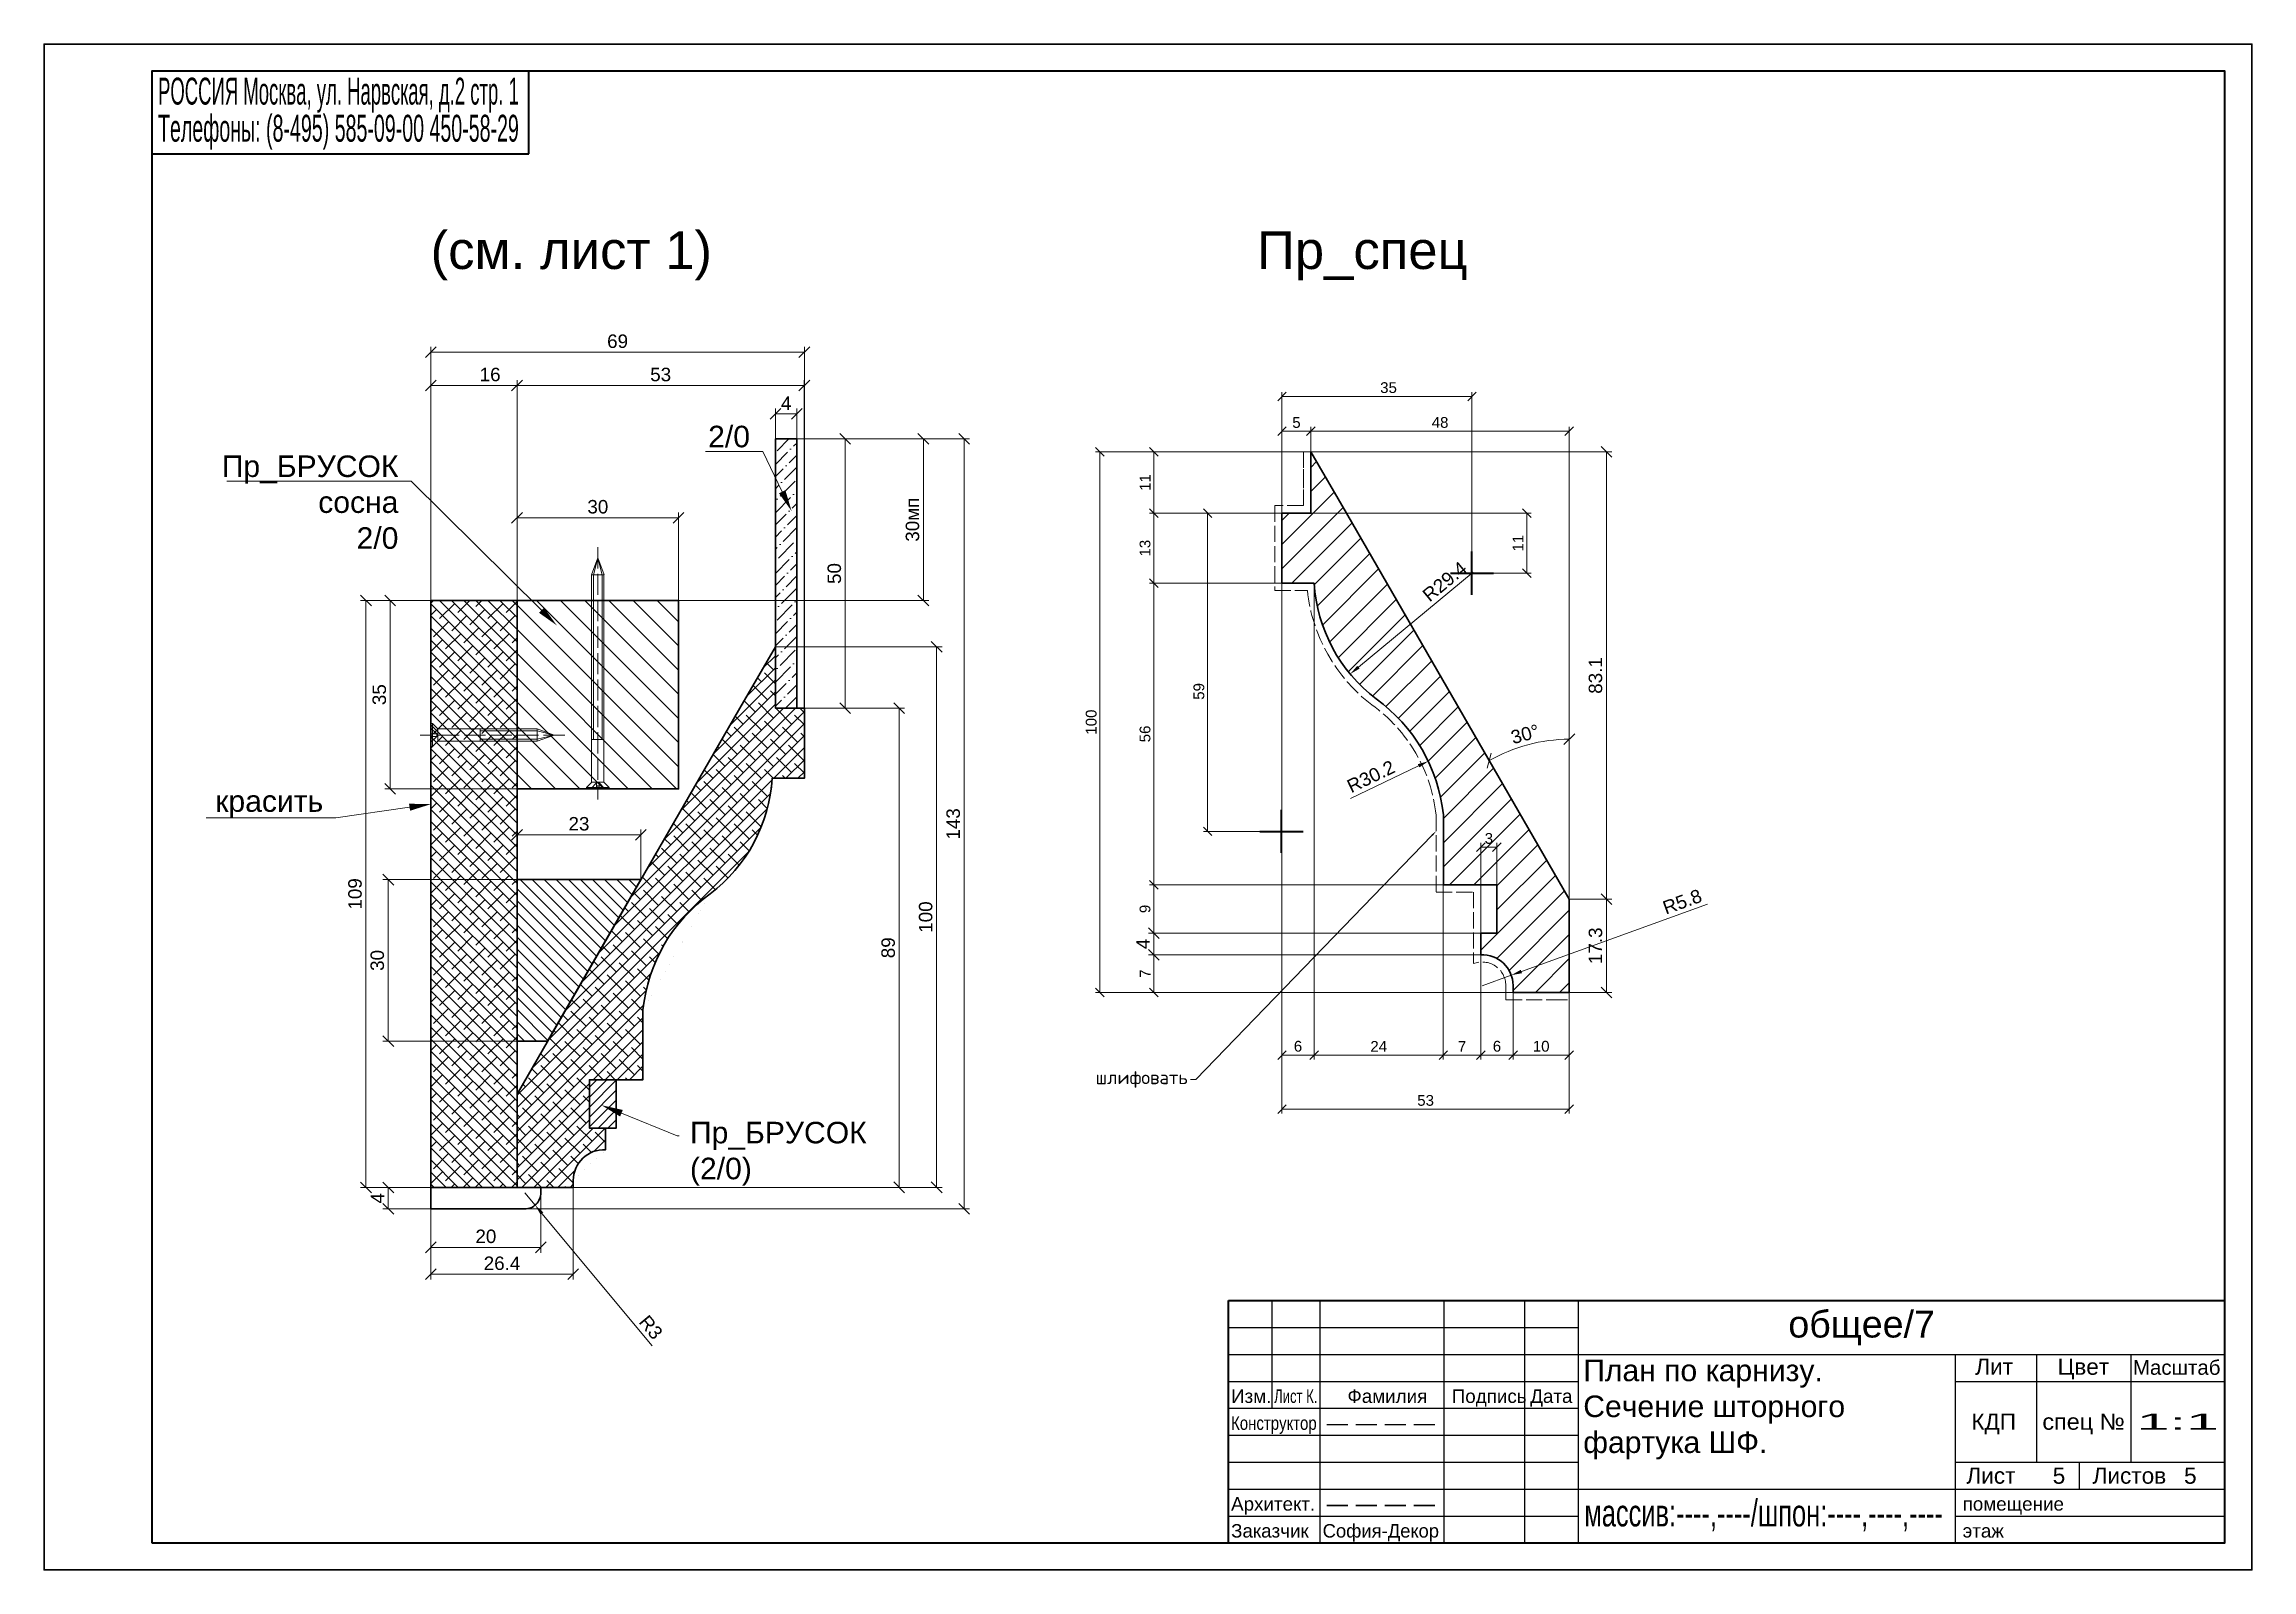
# Paper-space layout 'план по карнизу' of a CAD drawing. Header units: millimetres. Extents: x -88 to 2067, y 101 to 384.
# Drawn here: x 1656.8 to 2066.8, y 101 to 384.3 of the extents above; entities that cross this region are included whole.
import ezdxf
from ezdxf import colors
from ezdxf.entities.mleader import LeaderData, LeaderLine
from ezdxf.enums import TextEntityAlignment as Align
from ezdxf.math import Vec2, Vec3

# ---------------------------------------------------------------- set-up
doc = ezdxf.new("R2010")
doc.units = ezdxf.units.MM
for name, pattern in [('ACAD_ISO02W100', [15, 12, -3]), ('AM_ISO02W050', [7.5, 6, -1.5]), ('AM_ISO08W050', [18, 12, -1.5, 3, -1.5])]:
    doc.linetypes.add(name, pattern=pattern)
doc.layers.get('DEFPOINTS').update_dxf_attribs({"color": 106, "lineweight": 5})
for name, color, linetype, lineweight in [('pechatnaya_ramka', 2, 'Continuous', 30), ('КАРНИЗ МДФ', 31, 'Continuous', 30), ('КАРНИЗ Пр_N221', 3, 'Continuous', 30), ('крепеж', 3, 'Continuous', 15), ('Линии Размерные и Текст', 1, 'Continuous', 5), ('Линии Штриховки и Заливка', 1, 'Continuous', 5), ('профили', 20, 'Continuous', 30), ('размеры', 1, 'Continuous', 5), ('служебный слой РАЗМЕРЫ', 4, 'Continuous', 13), ('служебный слой ШТРИХОВКА', 4, 'Continuous', 5), ('ШТАМП', 7, 'Continuous', 30)]:
    doc.layers.add(name, color=color, linetype=linetype, lineweight=lineweight)
doc.styles.get("Standard").update_dxf_attribs({"font": 'arial.ttf'})
doc.styles.add('ЕСКД профили текст', font='isocpeur.ttf')
doc.dimstyles.get("Standard").update_dxf_attribs({"dimscale": 0, "dimtxt": 2.5, "dimasz": 2, "dimexe": 1, "dimexo": 0, "dimgap": 0.75, "dimtad": 1, "dimdsep": 46, "dimtxsty": 'Standard', "dimblk": 'OBLIQUE', "dimcen": 1.5, "dimclrd": 256, "dimclre": 256, "dimclrt": 7, "dimazin": 0, "dimtfac": 1, "dimtmove": 1, "dimatfit": 3, "dimfxl": 1, "dimtolj": 1, "dimtzin": 0, "dimlwd": 5, "dimlwe": 5, "dimarcsym": 0})
doc.dimstyles.new('STANDARD 16', dxfattribs={"dimscale": 0.8, "dimtxt": 2.5, "dimasz": 2, "dimexe": 1, "dimexo": 0, "dimgap": 0.75, "dimtad": 1, "dimdec": 0, "dimlfac": 16, "dimdsep": 46, "dimtxsty": 'Standard', "dimblk": 'OBLIQUE', "dimcen": 1.5, "dimclrd": 256, "dimclre": 256, "dimclrt": 7, "dimazin": 0, "dimtfac": 1, "dimtdec": 0, "dimtmove": 1, "dimatfit": 3, "dimfxl": 1, "dimtolj": 1, "dimtzin": 0, "dimlwd": 5, "dimlwe": 5, "dimarcsym": 0})
doc.dimstyles.new('STANDARD$4', dxfattribs={"dimscale": 0, "dimtxt": 2.5, "dimasz": 2, "dimexe": 1, "dimexo": 0, "dimgap": 0.75, "dimtad": 1, "dimdsep": 46, "dimtxsty": 'Standard', "dimblk1": 'OBLIQUE', "dimsah": 1, "dimcen": 1.5, "dimse1": 1, "dimclrd": 256, "dimclre": 256, "dimclrt": 7, "dimazin": 0, "dimtfac": 1, "dimtmove": 1, "dimatfit": 3, "dimldrblk": 'DOT', "dimfxl": 1, "dimtolj": 1, "dimtzin": 0, "dimlwd": 5, "dimlwe": 5, "dimarcsym": 0})

psp = doc.layouts.new('план по карнизу')

# ---------------------------------------------------------------- texts
at = {"layer": 'Линии Размерные и Текст'}
for s, p in [('(см. лист 1) ', (1728.6058, 342.5896)), ('Пр_спец ', (1882.0493, 342.5896))]:
    psp.add_text(s, height=7, dxfattribs=at).set_placement(p)
at = {"layer": 'ШТАМП', "lineweight": -3}
for s, height, width, p, p2 in [('РОССИЯ Москва, ул. Нарвская, д.2 стр. 1', 5, 0.492056, (1677.9869, 373.1231), (1744.9901, 373.1231)), ('Телефоны: (8-495) 585-09-00 450-58-29', 5, 0.521055, (1677.9869, 366.2329), (1744.9901, 366.2329)), ('Лист К.', 2.5, 0.695137, (1885.2376, 131.9984), (1893.276, 131.9984)), ('Конструктор', 2.5, 0.796844, (1877.2376, 126.9984), (1893.1364, 126.9984)), ('----', 2.5, 4.64604, (1894.2376, 126.9984), (1915.8515, 126.9984)), ('спец №', 3, 1.036833, (2027.8855, 127.0173), (2043.1855, 127.0173)), ('1:1', 3, 2.626133, (2045.3855, 127.0173), (2060.6855, 127.0173)), ('----', 2.5, 4.64604, (1894.2376, 111.9984), (1915.8515, 111.9984)), ('массив:----,----/шпон:----,----,----', 5, 0.675513, (1942.8242, 109.0605), (2009.4148, 109.0605)), ('София-Декор', 2.5, 0.979626, (1894.2376, 106.9984), (1915.8515, 106.9984))]:
    psp.add_text(s, height=height, dxfattribs=dict(at, width=width)).set_placement(p, p2, align=Align.FIT)
for s, height, p in [('общее/7', 5, (1980.7137, 144.1437)), ('Лит', 3, (2015.4251, 137.2254)), ('Цвет', 3, (2030.7108, 137.2254)), ('Изм.', 2.5, (1877.2376, 131.9984)), ('Фамилия', 2.5, (1898.8492, 131.9984)), ('Подпись', 2.5, (1918.2106, 131.9984)), ('Дата', 2.5, (1932.7799, 131.9984)), ('КДП', 3, (2014.7013, 127.0173)), ('Лист', 3, (2013.7799, 116.9984)), ('Листов', 3, (2037.2141, 116.9984)), ('Архитект.', 2.5, (1877.2376, 111.9984)), ('помещение', 2.5, (2013.0799, 111.9984)), ('Заказчик', 2.5, (1877.2376, 106.9984)), ('этаж', 2.5, (2013.0799, 106.9984))]:
    psp.add_text(s, height=height, dxfattribs=at).set_placement(p)
psp.add_text('Масштаб', height=2.72085, dxfattribs=at).set_placement((2044.6941, 137.2254), (2060.956, 137.2254), align=Align.ALIGNED)
for p in [(2030.9707, 119.9828), (2055.3595, 119.9828)]:
    psp.add_text('5', height=3, dxfattribs=at).set_placement(p, align=Align.TOP_CENTER)
at = {"layer": 'ШТАМП', "insert": (1942.6348, 140.038), "char_height": 4, "attachment_point": 1}
psp.add_mtext_dynamic_manual_height_columns('План по карнизу.\\PСечение шторного фартука ШФ.', width=67.130952, gutter_width=20, heights=[0], dxfattribs=at)

# ---------------------------------------------------------------- blocks, each defined once
blk = doc.blocks.new('_OBLIQUE')
at = {"color": 0, "linetype": 'ByBlock'}
blk.add_line((-0.5, -0.5), (0.5, 0.5), dxfattribs=at)
blk = doc.blocks.new('*D146')
at = {"layer": 'DEFPOINTS', "color": 0, "transparency": 16777216}
for p in [(51.97, 27.33), (53.35, -22.67), (60.94, -22.67)]:
    blk.add_point(p, dxfattribs=at)
at = {"layer": 'размеры', "lineweight": 5, "transparency": 16777216}
for p, q in [((51.97, 27.33), (61.94, 27.33)), ((60.94, 27.33), (60.94, -22.67)), ((53.35, -22.67), (61.94, -22.67))]:
    blk.add_line(p, q, dxfattribs=at)
at = {"layer": 'размеры', "lineweight": 5, "transparency": 16777216, "xscale": 2, "yscale": 2, "zscale": 2}
for p, rotation in [((60.94, 27.33), 90), ((60.94, -22.67), 270)]:
    blk.add_blockref('_OBLIQUE', p, dxfattribs=dict(at, rotation=rotation))
at = {"layer": 'размеры', "color": 7, "transparency": 16777216, "insert": (58.92, 2.33), "char_height": 2.5, "attachment_point": 5, "rotation": 90}
blk.add_mtext('\\A1;50', dxfattribs=at)
blk = doc.blocks.new('*D147')
at = {"layer": 'DEFPOINTS', "color": 0, "transparency": 16777216}
for p in [(53.34, -22.67), (10.43, -111.67), (70.94, -111.67)]:
    blk.add_point(p, dxfattribs=at)
at = {"layer": 'размеры', "lineweight": 5, "transparency": 16777216}
for p, q in [((53.34, -22.67), (71.94, -22.67)), ((70.94, -22.67), (70.94, -111.67)), ((10.43, -111.67), (71.94, -111.67))]:
    blk.add_line(p, q, dxfattribs=at)
at = {"layer": 'размеры', "lineweight": 5, "transparency": 16777216, "xscale": 2, "yscale": 2, "zscale": 2}
for p, rotation in [((70.94, -22.67), 90), ((70.94, -111.67), 270)]:
    blk.add_blockref('_OBLIQUE', p, dxfattribs=dict(at, rotation=rotation))
at = {"layer": 'размеры', "color": 7, "transparency": 16777216, "insert": (68.92, -67.17), "char_height": 2.5, "attachment_point": 5, "rotation": 90}
blk.add_mtext('\\A1;89', dxfattribs=at)
blk = doc.blocks.new('*D148')
at = {"layer": 'DEFPOINTS', "color": 0, "transparency": 16777216}
for p in [(47.97, -11.27), (77.91, -11.27), (10.43, -111.67)]:
    blk.add_point(p, dxfattribs=at)
at = {"layer": 'размеры', "lineweight": 5, "transparency": 16777216}
for p, q in [((47.97, -11.27), (78.91, -11.27)), ((77.91, -111.67), (77.91, -11.27)), ((10.43, -111.67), (78.91, -111.67))]:
    blk.add_line(p, q, dxfattribs=at)
at = {"layer": 'размеры', "lineweight": 5, "transparency": 16777216, "xscale": 2, "yscale": 2, "zscale": 2}
for p, rotation in [((77.91, -11.27), 90), ((77.91, -111.67), 270)]:
    blk.add_blockref('_OBLIQUE', p, dxfattribs=dict(at, rotation=rotation))
at = {"layer": 'размеры', "color": 7, "transparency": 16777216, "insert": (75.88, -61.47), "char_height": 2.5, "attachment_point": 5, "rotation": 90}
blk.add_mtext('\\A1;100', dxfattribs=at)
blk = doc.blocks.new('*D149')
at = {"layer": 'DEFPOINTS', "color": 0, "transparency": 16777216}
for p in [(51.97, 27.33), (1.43, -115.67), (83.02, -115.67)]:
    blk.add_point(p, dxfattribs=at)
at = {"layer": 'размеры', "lineweight": 5, "transparency": 16777216}
for p, q in [((51.97, 27.33), (84.02, 27.33)), ((83.02, 27.33), (83.02, -115.67)), ((1.43, -115.67), (84.02, -115.67))]:
    blk.add_line(p, q, dxfattribs=at)
at = {"layer": 'размеры', "lineweight": 5, "transparency": 16777216, "xscale": 2, "yscale": 2, "zscale": 2}
for p, rotation in [((83.02, 27.33), 90), ((83.02, -115.67), 270)]:
    blk.add_blockref('_OBLIQUE', p, dxfattribs=dict(at, rotation=rotation))
at = {"layer": 'размеры', "color": 7, "transparency": 16777216, "insert": (81, -44.17), "char_height": 2.5, "attachment_point": 5, "rotation": 90}
blk.add_mtext('\\A1;143', dxfattribs=at)
blk = doc.blocks.new('*D150')
at = {"layer": 'DEFPOINTS', "color": 0, "transparency": 16777216}
for p in [(0, -54.52), (-23.91, -84.52), (0, -84.52)]:
    blk.add_point(p, dxfattribs=at)
at = {"layer": 'размеры', "lineweight": 5, "transparency": 16777216}
for p, q in [((0, -54.52), (-24.91, -54.52)), ((-23.91, -54.52), (-23.91, -84.52)), ((0, -84.52), (-24.91, -84.52))]:
    blk.add_line(p, q, dxfattribs=at)
at = {"layer": 'размеры', "lineweight": 5, "transparency": 16777216, "xscale": 2, "yscale": 2, "zscale": 2}
for p, rotation in [((-23.91, -54.52), 90), ((-23.91, -84.52), 270)]:
    blk.add_blockref('_OBLIQUE', p, dxfattribs=dict(at, rotation=rotation))
at = {"layer": 'размеры', "color": 7, "transparency": 16777216, "insert": (-25.94, -69.52), "char_height": 2.5, "attachment_point": 5, "rotation": 90}
blk.add_mtext('\\A1;30', dxfattribs=at)
blk = doc.blocks.new('*D151')
at = {"layer": 'DEFPOINTS', "color": 0, "transparency": 16777216}
for p in [(23, -46.19), (0, -54.77), (23, -54.52)]:
    blk.add_point(p, dxfattribs=at)
at = {"layer": 'размеры', "lineweight": 5, "transparency": 16777216}
for p, q in [((0, -54.77), (0, -45.19)), ((0, -46.19), (23, -46.19)), ((23, -54.52), (23, -45.19))]:
    blk.add_line(p, q, dxfattribs=at)
at = {"layer": 'размеры', "lineweight": 5, "transparency": 16777216, "xscale": 2, "yscale": 2, "zscale": 2, "rotation": 180}
blk.add_blockref('_OBLIQUE', (0, -46.19), dxfattribs=at)
at = {"layer": 'размеры', "lineweight": 5, "transparency": 16777216, "xscale": 2, "yscale": 2, "zscale": 2}
blk.add_blockref('_OBLIQUE', (23, -46.19), dxfattribs=at)
at = {"layer": 'размеры', "color": 7, "transparency": 16777216, "insert": (11.5, -44.16), "char_height": 2.5, "attachment_point": 5}
blk.add_mtext('\\A1;23', dxfattribs=at)
blk = doc.blocks.new('*D152')
at = {"layer": 'DEFPOINTS', "color": 0, "transparency": 16777216}
for p in [(51.97, 31.97), (47.97, 27.33), (51.97, 27.33)]:
    blk.add_point(p, dxfattribs=at)
at = {"layer": 'размеры', "lineweight": 5, "transparency": 16777216}
for p, q in [((47.97, 27.33), (47.97, 32.97)), ((51.97, 27.33), (51.97, 32.97)), ((47.97, 31.97), (51.97, 31.97))]:
    blk.add_line(p, q, dxfattribs=at)
at = {"layer": 'размеры', "lineweight": 5, "transparency": 16777216, "xscale": 2, "yscale": 2, "zscale": 2, "rotation": 180}
blk.add_blockref('_OBLIQUE', (47.97, 31.97), dxfattribs=at)
at = {"layer": 'размеры', "lineweight": 5, "transparency": 16777216, "xscale": 2, "yscale": 2, "zscale": 2}
blk.add_blockref('_OBLIQUE', (51.97, 31.97), dxfattribs=at)
at = {"layer": 'размеры', "color": 7, "transparency": 16777216, "insert": (49.97, 33.97), "char_height": 2.5, "attachment_point": 5}
blk.add_mtext('\\A1;4', dxfattribs=at)
blk = doc.blocks.new('*D153')
at = {"layer": 'DEFPOINTS', "color": 0, "transparency": 16777216}
for p in [(53.35, 43.43), (-16, -2.67), (53.35, -22.67)]:
    blk.add_point(p, dxfattribs=at)
at = {"layer": 'размеры', "lineweight": 5, "transparency": 16777216}
for p, q in [((-16, -2.67), (-16, 44.43)), ((-16, 43.43), (53.35, 43.43)), ((53.35, -22.67), (53.35, 44.43))]:
    blk.add_line(p, q, dxfattribs=at)
at = {"layer": 'размеры', "lineweight": 5, "transparency": 16777216, "xscale": 2, "yscale": 2, "zscale": 2, "rotation": 180}
blk.add_blockref('_OBLIQUE', (-16, 43.43), dxfattribs=at)
at = {"layer": 'размеры', "lineweight": 5, "transparency": 16777216, "xscale": 2, "yscale": 2, "zscale": 2}
blk.add_blockref('_OBLIQUE', (53.35, 43.43), dxfattribs=at)
at = {"layer": 'размеры', "color": 7, "transparency": 16777216, "insert": (18.67, 45.46), "char_height": 2.5, "attachment_point": 5}
blk.add_mtext('\\A1;69', dxfattribs=at)
blk = doc.blocks.new('*D154')
at = {"layer": 'DEFPOINTS', "color": 0, "transparency": 16777216}
for p in [(-16, -111.68), (4.43, -111.67), (4.43, -122.81)]:
    blk.add_point(p, dxfattribs=at)
at = {"layer": 'размеры', "lineweight": 5, "transparency": 16777216}
for p, q in [((-16, -111.68), (-16, -123.81)), ((4.43, -111.67), (4.43, -123.81)), ((-16, -122.81), (4.43, -122.81))]:
    blk.add_line(p, q, dxfattribs=at)
at = {"layer": 'размеры', "lineweight": 5, "transparency": 16777216, "xscale": 2, "yscale": 2, "zscale": 2, "rotation": 180}
blk.add_blockref('_OBLIQUE', (-16, -122.81), dxfattribs=at)
at = {"layer": 'размеры', "lineweight": 5, "transparency": 16777216, "xscale": 2, "yscale": 2, "zscale": 2}
blk.add_blockref('_OBLIQUE', (4.43, -122.81), dxfattribs=at)
at = {"layer": 'размеры', "color": 7, "transparency": 16777216, "insert": (-5.79, -120.78), "char_height": 2.5, "attachment_point": 5}
blk.add_mtext('\\A1;20', dxfattribs=at)
blk = doc.blocks.new('*D155')
at = {"layer": 'DEFPOINTS', "color": 0, "transparency": 16777216}
for p in [(0, 37.25), (-16, -2.67), (0, -2.67)]:
    blk.add_point(p, dxfattribs=at)
at = {"layer": 'размеры', "lineweight": 5, "transparency": 16777216}
for p, q in [((-16, -2.67), (-16, 38.25)), ((-16, 37.25), (0, 37.25)), ((0, -2.67), (0, 38.25))]:
    blk.add_line(p, q, dxfattribs=at)
at = {"layer": 'размеры', "lineweight": 5, "transparency": 16777216, "xscale": 2, "yscale": 2, "zscale": 2, "rotation": 180}
blk.add_blockref('_OBLIQUE', (-16, 37.25), dxfattribs=at)
at = {"layer": 'размеры', "lineweight": 5, "transparency": 16777216, "xscale": 2, "yscale": 2, "zscale": 2}
blk.add_blockref('_OBLIQUE', (0, 37.25), dxfattribs=at)
at = {"layer": 'размеры', "color": 7, "transparency": 16777216, "insert": (-5, 39.28), "char_height": 2.5, "attachment_point": 5}
blk.add_mtext('\\A1;16', dxfattribs=at)
blk = doc.blocks.new('*D156')
at = {"layer": 'DEFPOINTS', "color": 0, "transparency": 16777216}
for p in [(53.34, 37.25), (0, 7.33), (53.34, -22.67)]:
    blk.add_point(p, dxfattribs=at)
at = {"layer": 'размеры', "lineweight": 5, "transparency": 16777216}
for p, q in [((0, 7.33), (0, 38.25)), ((0, 37.25), (53.34, 37.25)), ((53.34, -22.67), (53.34, 38.25))]:
    blk.add_line(p, q, dxfattribs=at)
at = {"layer": 'размеры', "lineweight": 5, "transparency": 16777216, "xscale": 2, "yscale": 2, "zscale": 2, "rotation": 180}
blk.add_blockref('_OBLIQUE', (0, 37.25), dxfattribs=at)
at = {"layer": 'размеры', "lineweight": 5, "transparency": 16777216, "xscale": 2, "yscale": 2, "zscale": 2}
blk.add_blockref('_OBLIQUE', (53.34, 37.25), dxfattribs=at)
at = {"layer": 'размеры', "color": 7, "transparency": 16777216, "insert": (26.67, 39.28), "char_height": 2.5, "attachment_point": 5}
blk.add_mtext('\\A1;53', dxfattribs=at)
blk = doc.blocks.new('*D157')
at = {"layer": 'DEFPOINTS', "color": 0, "transparency": 16777216}
for p in [(30, 12.69), (0, -2.67), (30, -2.67)]:
    blk.add_point(p, dxfattribs=at)
at = {"layer": 'размеры', "lineweight": 5, "transparency": 16777216}
for p, q in [((0, -2.67), (0, 13.69)), ((0, 12.69), (30, 12.69)), ((30, -2.67), (30, 13.69))]:
    blk.add_line(p, q, dxfattribs=at)
at = {"layer": 'размеры', "lineweight": 5, "transparency": 16777216, "xscale": 2, "yscale": 2, "zscale": 2, "rotation": 180}
blk.add_blockref('_OBLIQUE', (0, 12.69), dxfattribs=at)
at = {"layer": 'размеры', "lineweight": 5, "transparency": 16777216, "xscale": 2, "yscale": 2, "zscale": 2}
blk.add_blockref('_OBLIQUE', (30, 12.69), dxfattribs=at)
at = {"layer": 'размеры', "color": 7, "transparency": 16777216, "insert": (15, 14.72), "char_height": 2.5, "attachment_point": 5}
blk.add_mtext('\\A1;30', dxfattribs=at)
blk = doc.blocks.new('*D158')
at = {"layer": 'DEFPOINTS', "color": 0, "transparency": 16777216}
for p in [(-16, -2.67), (-23.55, -37.67), (0, -37.67)]:
    blk.add_point(p, dxfattribs=at)
at = {"layer": 'размеры', "lineweight": 5, "transparency": 16777216}
for p, q in [((-16, -2.67), (-24.55, -2.67)), ((-23.55, -2.67), (-23.55, -37.67)), ((0, -37.67), (-24.55, -37.67))]:
    blk.add_line(p, q, dxfattribs=at)
at = {"layer": 'размеры', "lineweight": 5, "transparency": 16777216, "xscale": 2, "yscale": 2, "zscale": 2}
for p, rotation in [((-23.55, -2.67), 90), ((-23.55, -37.67), 270)]:
    blk.add_blockref('_OBLIQUE', p, dxfattribs=dict(at, rotation=rotation))
at = {"layer": 'размеры', "color": 7, "transparency": 16777216, "insert": (-25.57, -20.17), "char_height": 2.5, "attachment_point": 5, "rotation": 90}
blk.add_mtext('\\A1;35', dxfattribs=at)
blk = doc.blocks.new('*D159')
at = {"layer": 'DEFPOINTS', "color": 0, "transparency": 16777216}
for p in [(-16, -2.67), (-28.05, -111.68), (-16.19, -111.68)]:
    blk.add_point(p, dxfattribs=at)
at = {"layer": 'размеры', "lineweight": 5, "transparency": 16777216}
for p, q in [((-16, -2.67), (-29.05, -2.67)), ((-28.05, -2.67), (-28.05, -111.68)), ((-16.19, -111.68), (-29.05, -111.68))]:
    blk.add_line(p, q, dxfattribs=at)
at = {"layer": 'размеры', "lineweight": 5, "transparency": 16777216, "xscale": 2, "yscale": 2, "zscale": 2}
for p, rotation in [((-28.05, -2.67), 90), ((-28.05, -111.68), 270)]:
    blk.add_blockref('_OBLIQUE', p, dxfattribs=dict(at, rotation=rotation))
at = {"layer": 'размеры', "color": 7, "transparency": 16777216, "insert": (-30.08, -57.17), "char_height": 2.5, "attachment_point": 5, "rotation": 90}
blk.add_mtext('\\A1;109', dxfattribs=at)
blk = doc.blocks.new('*D160')
at = {"layer": 'DEFPOINTS', "color": 0, "transparency": 16777216}
for p in [(-23.91, -111.68), (-16, -111.68), (-16, -115.67)]:
    blk.add_point(p, dxfattribs=at)
at = {"layer": 'размеры', "lineweight": 5, "transparency": 16777216}
for p, q in [((-16, -111.68), (-24.91, -111.68)), ((-23.91, -115.67), (-23.91, -111.68)), ((-16, -115.67), (-24.91, -115.67))]:
    blk.add_line(p, q, dxfattribs=at)
at = {"layer": 'размеры', "lineweight": 5, "transparency": 16777216, "xscale": 2, "yscale": 2, "zscale": 2}
for p, rotation in [((-23.91, -111.68), 90), ((-23.91, -115.67), 270)]:
    blk.add_blockref('_OBLIQUE', p, dxfattribs=dict(at, rotation=rotation))
at = {"layer": 'размеры', "color": 7, "transparency": 16777216, "insert": (-25.91, -113.68), "char_height": 2.5, "attachment_point": 5, "rotation": 90}
blk.add_mtext('\\A1;4', dxfattribs=at)
blk = doc.blocks.new('*D161')
at = {"layer": 'DEFPOINTS', "color": 0, "transparency": 16777216}
for p in [(10.43, -111.68), (-16, -115.67), (10.43, -127.81)]:
    blk.add_point(p, dxfattribs=at)
at = {"layer": 'Линии Размерные и Текст', "lineweight": 5, "transparency": 16777216}
for p, q in [((10.43, -111.68), (10.43, -128.81)), ((-16, -115.67), (-16, -128.81)), ((-16, -127.81), (10.43, -127.81))]:
    blk.add_line(p, q, dxfattribs=at)
at = {"layer": 'Линии Размерные и Текст', "lineweight": 5, "transparency": 16777216, "xscale": 2, "yscale": 2, "zscale": 2, "rotation": 180}
blk.add_blockref('_OBLIQUE', (-16, -127.81), dxfattribs=at)
at = {"layer": 'Линии Размерные и Текст', "lineweight": 5, "transparency": 16777216, "xscale": 2, "yscale": 2, "zscale": 2}
blk.add_blockref('_OBLIQUE', (10.43, -127.81), dxfattribs=at)
at = {"layer": 'Линии Размерные и Текст', "color": 7, "transparency": 16777216, "insert": (-2.79, -125.78), "char_height": 2.5, "attachment_point": 5}
blk.add_mtext('\\A1;26.4', dxfattribs=at)
blk = doc.blocks.new('*D163')
at = {"layer": 'DEFPOINTS', "color": 0, "transparency": 16777216}
for p in [(1.43, -112.67), (3.35, -114.98)]:
    blk.add_point(p, dxfattribs=at)
at = {"layer": 'Линии Размерные и Текст', "lineweight": 5, "transparency": 16777216}
for p, q in [((1.43, -112.67), (3.35, -114.98)), ((25.06, -141.08), (4.62, -116.52))]:
    blk.add_line(p, q, dxfattribs=at)
at = {"layer": 'Линии Размерные и Текст', "transparency": 16777216}
blk.add_solid([(4.88, -116.3), (4.37, -116.73), (3.35, -114.98)], dxfattribs=at)
at = {"layer": 'Линии Размерные и Текст', "color": 7, "transparency": 16777216, "insert": (24.85, -137.66), "char_height": 2.5, "attachment_point": 5, "rotation": 309.7623}
blk.add_mtext('\\A1;R3', dxfattribs=at)
blk = doc.blocks.new('_Dot')
at = {"color": 0, "linetype": 'ByBlock', "lineweight": -2}
blk.add_line((-0.5, 0), (-1, 0), dxfattribs=at)
at = {"color": 0, "linetype": 'ByBlock', "const_width": 0.5}
blk.add_lwpolyline([(-0.25, 0, 1), (0.25, 0, 1)], format="xyb", close=True, dxfattribs=at)
blk = doc.blocks.new('*D162')
at = {"layer": 'DEFPOINTS', "color": 0, "transparency": 16777216}
for p in [(51.97, 27.33), (75.45, 27.33), (24, -2.67)]:
    blk.add_point(p, dxfattribs=at)
at = {"layer": 'Линии Размерные и Текст', "lineweight": 5, "transparency": 16777216}
for p, q in [((51.97, 27.33), (76.45, 27.33)), ((75.45, -2.67), (75.45, 27.33)), ((24, -2.67), (76.45, -2.67))]:
    blk.add_line(p, q, dxfattribs=at)
at = {"layer": 'Линии Размерные и Текст', "lineweight": 5, "transparency": 16777216, "xscale": 2, "yscale": 2, "zscale": 2}
for p, rotation in [((75.45, 27.33), 90), ((75.45, -2.67), 270)]:
    blk.add_blockref('_OBLIQUE', p, dxfattribs=dict(at, rotation=rotation))
at = {"layer": 'Линии Размерные и Текст', "color": 7, "transparency": 16777216, "insert": (73.43, 12.33), "char_height": 2.5, "attachment_point": 5, "rotation": 90}
blk.add_mtext('\\A1;30мп', dxfattribs=at)
blk = doc.blocks.new('саморез в потолок')
at = {"layer": 'крепеж', "linetype": 'AM_ISO02W050', "extrusion": (0, 1, 0)}
blk.add_lwpolyline([(-68.57, 0), (3, 0)], dxfattribs=at)
at = {"layer": 'крепеж', "extrusion": (1, 0, 0)}
blk.add_lwpolyline([(3.25, 0), (-3.25, 0)], dxfattribs=at)
at = {"layer": 'крепеж', "extrusion": (0, 1, 0)}
for points, elevation in [([(0, 0), (-0.43, 0)], 3.25), ([(-1.93, 0), (-60.76, 0)], 1.75), ([(-14, 0), (-60.76, 0)], 1.2), ([(0, 0), (-0.43, 0)], -3.25), ([(-1.93, 0), (-60.76, 0)], -1.75), ([(-14, 0), (-60.76, 0)], -1.2)]:
    blk.add_lwpolyline(points, dxfattribs=dict(at, elevation=elevation))
at = {"layer": 'крепеж', "linetype": 'AM_ISO08W050', "extrusion": (0.69209, 0.721811, 0), "elevation": 1.44}
blk.add_lwpolyline([(-0.97, 0), (1.38, 0)], dxfattribs=at)
at = {"layer": 'крепеж', "linetype": 'AM_ISO08W050', "extrusion": (0, 1, 0)}
for elevation in [0.37, -0.37]:
    blk.add_lwpolyline([(0, 0), (-1.7, 0)], dxfattribs=dict(at, elevation=elevation))
at = {"layer": 'крепеж', "extrusion": (1, 0, 0)}
for points, elevation in [([(3.25, 0), (-3.25, 0)], 0.43), ([(-1.75, 0), (1.75, 0)], 1.93), ([(1.75, 0), (-1.75, 0)], 14), ([(1.75, 0), (-1.75, 0)], 60.76)]:
    blk.add_lwpolyline(points, dxfattribs=dict(at, elevation=elevation))
at = {"layer": 'крепеж', "extrusion": (-0.707107, -0.707107, 0), "elevation": -2.6}
blk.add_lwpolyline([(0.13, 0), (-1.99, 0)], dxfattribs=at)
at = {"layer": 'крепеж', "linetype": 'AM_ISO08W050', "extrusion": (1, 0, 0), "elevation": 1.7}
blk.add_lwpolyline([(0.37, 0), (-0.37, 0)], dxfattribs=at)
at = {"layer": 'крепеж', "extrusion": (-0.34202, -0.939693, 0), "elevation": -22.43}
blk.add_lwpolyline([(56.5, 0), (61.61, 0)], dxfattribs=at)
at = {"layer": 'крепеж', "extrusion": (-0.242152, -0.970238, 0), "elevation": -15.88}
blk.add_lwpolyline([(58.66, 0), (63.62, 0)], dxfattribs=at)
at = {"layer": 'крепеж', "extrusion": (0.34202, -0.939693, 0), "elevation": 22.43}
blk.add_lwpolyline([(56.5, 0), (61.61, 0)], dxfattribs=at)
at = {"layer": 'крепеж', "linetype": 'AM_ISO08W050', "extrusion": (-0.69209, 0.721811, 0), "elevation": -1.44}
blk.add_lwpolyline([(-0.97, 0), (1.38, 0)], dxfattribs=at)
at = {"layer": 'крепеж', "extrusion": (0.707107, -0.707107, 0), "elevation": 2.6}
blk.add_lwpolyline([(0.13, 0), (-1.99, 0)], dxfattribs=at)
at = {"layer": 'крепеж', "extrusion": (-0.242152, 0.970238, 0), "elevation": -15.88}
blk.add_lwpolyline([(-58.66, 0), (-63.62, 0)], dxfattribs=at)
blk = doc.blocks.new('саморез')
at = {"layer": 'крепеж', "linetype": 'AM_ISO02W050', "extrusion": (0, 1, 0)}
blk.add_lwpolyline([(-38, 0), (3, 0)], dxfattribs=at)
at = {"layer": 'крепеж', "extrusion": (1, 0, 0)}
blk.add_lwpolyline([(3.25, 0), (-3.25, 0)], dxfattribs=at)
at = {"layer": 'крепеж', "extrusion": (0, 1, 0)}
for points, elevation in [([(0, 0), (-0.43, 0)], 3.25), ([(-1.93, 0), (-30.19, 0)], 1.75), ([(-14, 0), (-30.19, 0)], 1.2), ([(0, 0), (-0.43, 0)], -3.25), ([(-1.93, 0), (-30.19, 0)], -1.75), ([(-14, 0), (-30.19, 0)], -1.2)]:
    blk.add_lwpolyline(points, dxfattribs=dict(at, elevation=elevation))
at = {"layer": 'крепеж', "linetype": 'AM_ISO08W050', "extrusion": (0.69209, 0.721811, 0), "elevation": 1.44}
blk.add_lwpolyline([(-0.97, 0), (1.38, 0)], dxfattribs=at)
at = {"layer": 'крепеж', "linetype": 'AM_ISO08W050', "extrusion": (0, 1, 0)}
for elevation in [0.37, -0.37]:
    blk.add_lwpolyline([(0, 0), (-1.7, 0)], dxfattribs=dict(at, elevation=elevation))
at = {"layer": 'крепеж', "extrusion": (1, 0, 0)}
for points, elevation in [([(3.25, 0), (-3.25, 0)], 0.43), ([(-1.75, 0), (1.75, 0)], 1.93), ([(1.75, 0), (-1.75, 0)], 14), ([(1.75, 0), (-1.75, 0)], 30.19)]:
    blk.add_lwpolyline(points, dxfattribs=dict(at, elevation=elevation))
at = {"layer": 'крепеж', "extrusion": (-0.707107, -0.707107, 0), "elevation": -2.6}
blk.add_lwpolyline([(0.13, 0), (-1.99, 0)], dxfattribs=at)
at = {"layer": 'крепеж', "linetype": 'AM_ISO08W050', "extrusion": (1, 0, 0), "elevation": 1.7}
blk.add_lwpolyline([(0.37, 0), (-0.37, 0)], dxfattribs=at)
at = {"layer": 'крепеж', "extrusion": (-0.34202, -0.939693, 0), "elevation": -11.97}
blk.add_lwpolyline([(27.77, 0), (32.89, 0)], dxfattribs=at)
at = {"layer": 'крепеж', "extrusion": (-0.242152, -0.970238, 0), "elevation": -8.48}
blk.add_lwpolyline([(29, 0), (33.96, 0)], dxfattribs=at)
at = {"layer": 'крепеж', "extrusion": (0.34202, -0.939693, 0), "elevation": 11.97}
blk.add_lwpolyline([(27.77, 0), (32.89, 0)], dxfattribs=at)
at = {"layer": 'крепеж', "extrusion": (-0.242152, 0.970238, 0), "elevation": -8.48}
blk.add_lwpolyline([(-29, 0), (-33.96, 0)], dxfattribs=at)
at = {"layer": 'крепеж', "linetype": 'AM_ISO08W050', "extrusion": (-0.69209, 0.721811, 0), "elevation": -1.44}
blk.add_lwpolyline([(-0.97, 0), (1.38, 0)], dxfattribs=at)
at = {"layer": 'крепеж', "extrusion": (0.707107, -0.707107, 0), "elevation": 2.6}
blk.add_lwpolyline([(0.13, 0), (-1.99, 0)], dxfattribs=at)
blk = doc.blocks.new('*D164')
at = {"layer": 'DEFPOINTS', "color": 0, "transparency": 16777216}
for p in [(1886.69, 297.24), (1872.89, 238.15), (1882.6, 238.15)]:
    blk.add_point(p, dxfattribs=at)
at = {"layer": 'Линии Размерные и Текст', "lineweight": 5, "transparency": 16777216}
for p, q in [((1886.69, 297.24), (1872.09, 297.24)), ((1872.89, 297.24), (1872.89, 238.15)), ((1882.6, 238.15), (1872.09, 238.15))]:
    blk.add_line(p, q, dxfattribs=at)
at = {"layer": 'Линии Размерные и Текст', "lineweight": 5, "transparency": 16777216, "xscale": 1.6, "yscale": 1.6, "zscale": 1.6}
for p, rotation in [((1872.89, 297.24), 90), ((1872.89, 238.15), 270)]:
    blk.add_blockref('_OBLIQUE', p, dxfattribs=dict(at, rotation=rotation))
at = {"layer": 'Линии Размерные и Текст', "color": 7, "transparency": 16777216, "insert": (1871.27, 264.14), "char_height": 2, "attachment_point": 5, "rotation": 90}
blk.add_mtext('\\A1;59', dxfattribs=at)
blk = doc.blocks.new('*D165')
at = {"layer": 'DEFPOINTS', "color": 0, "transparency": 16777216}
for p in [(1892.65, 284.24), (1916.65, 228.24), (1892.65, 196.61)]:
    blk.add_point(p, dxfattribs=at)
at = {"layer": 'Линии Размерные и Текст', "lineweight": 5, "transparency": 16777216}
for p, q in [((1892.65, 284.24), (1892.65, 195.81)), ((1916.65, 228.24), (1916.65, 195.81)), ((1916.65, 196.61), (1892.65, 196.61))]:
    blk.add_line(p, q, dxfattribs=at)
at = {"layer": 'Линии Размерные и Текст', "lineweight": 5, "transparency": 16777216, "xscale": 1.6, "yscale": 1.6, "zscale": 1.6, "rotation": 180}
blk.add_blockref('_OBLIQUE', (1892.65, 196.61), dxfattribs=at)
at = {"layer": 'Линии Размерные и Текст', "lineweight": 5, "transparency": 16777216, "xscale": 1.6, "yscale": 1.6, "zscale": 1.6}
blk.add_blockref('_OBLIQUE', (1916.65, 196.61), dxfattribs=at)
at = {"layer": 'Линии Размерные и Текст', "color": 7, "transparency": 16777216, "insert": (1904.65, 198.21), "char_height": 2, "attachment_point": 5}
blk.add_mtext('\\A1;24', dxfattribs=at)
blk = doc.blocks.new('*D166')
at = {"layer": 'DEFPOINTS', "color": 0, "transparency": 16777216}
for p in [(1916.65, 228.24), (1923.61, 215.23), (1916.65, 196.61)]:
    blk.add_point(p, dxfattribs=at)
at = {"layer": 'Линии Размерные и Текст', "lineweight": 5, "transparency": 16777216}
for p, q in [((1916.65, 228.24), (1916.65, 195.81)), ((1923.61, 215.23), (1923.61, 195.81)), ((1923.61, 196.61), (1916.65, 196.61))]:
    blk.add_line(p, q, dxfattribs=at)
at = {"layer": 'Линии Размерные и Текст', "lineweight": 5, "transparency": 16777216, "xscale": 1.6, "yscale": 1.6, "zscale": 1.6, "rotation": 180}
blk.add_blockref('_OBLIQUE', (1916.65, 196.61), dxfattribs=at)
at = {"layer": 'Линии Размерные и Текст', "lineweight": 5, "transparency": 16777216, "xscale": 1.6, "yscale": 1.6, "zscale": 1.6}
blk.add_blockref('_OBLIQUE', (1923.61, 196.61), dxfattribs=at)
at = {"layer": 'Линии Размерные и Текст', "color": 7, "transparency": 16777216, "insert": (1920.13, 198.21), "char_height": 2, "attachment_point": 5}
blk.add_mtext('\\A1;7', dxfattribs=at)
blk = doc.blocks.new('*D167')
at = {"layer": 'DEFPOINTS', "color": 0, "transparency": 16777216}
for p in [(1923.61, 215.23), (1929.61, 208.24), (1923.61, 196.61)]:
    blk.add_point(p, dxfattribs=at)
at = {"layer": 'Линии Размерные и Текст', "lineweight": 5, "transparency": 16777216}
for p, q in [((1923.61, 215.23), (1923.61, 195.81)), ((1929.61, 208.24), (1929.61, 195.81)), ((1929.61, 196.61), (1923.61, 196.61))]:
    blk.add_line(p, q, dxfattribs=at)
at = {"layer": 'Линии Размерные и Текст', "lineweight": 5, "transparency": 16777216, "xscale": 1.6, "yscale": 1.6, "zscale": 1.6, "rotation": 180}
blk.add_blockref('_OBLIQUE', (1923.61, 196.61), dxfattribs=at)
at = {"layer": 'Линии Размерные и Текст', "lineweight": 5, "transparency": 16777216, "xscale": 1.6, "yscale": 1.6, "zscale": 1.6}
blk.add_blockref('_OBLIQUE', (1929.61, 196.61), dxfattribs=at)
at = {"layer": 'Линии Размерные и Текст', "color": 7, "transparency": 16777216, "insert": (1926.61, 198.23), "char_height": 2, "attachment_point": 5}
blk.add_mtext('\\A1;6', dxfattribs=at)
blk = doc.blocks.new('*D168')
at = {"layer": 'DEFPOINTS', "color": 0, "transparency": 16777216}
for p in [(1929.61, 208.24), (1940.04, 208.24), (1929.61, 196.61)]:
    blk.add_point(p, dxfattribs=at)
at = {"layer": 'Линии Размерные и Текст', "lineweight": 5, "transparency": 16777216}
for p, q in [((1929.61, 208.24), (1929.61, 195.81)), ((1940.04, 208.24), (1940.04, 195.81)), ((1940.04, 196.61), (1929.61, 196.61))]:
    blk.add_line(p, q, dxfattribs=at)
at = {"layer": 'Линии Размерные и Текст', "lineweight": 5, "transparency": 16777216, "xscale": 1.6, "yscale": 1.6, "zscale": 1.6, "rotation": 180}
blk.add_blockref('_OBLIQUE', (1929.61, 196.61), dxfattribs=at)
at = {"layer": 'Линии Размерные и Текст', "lineweight": 5, "transparency": 16777216, "xscale": 1.6, "yscale": 1.6, "zscale": 1.6}
blk.add_blockref('_OBLIQUE', (1940.04, 196.61), dxfattribs=at)
at = {"layer": 'Линии Размерные и Текст', "color": 7, "transparency": 16777216, "insert": (1934.82, 198.23), "char_height": 2, "attachment_point": 5}
blk.add_mtext('\\A1;10', dxfattribs=at)
blk = doc.blocks.new('*D169')
at = {"layer": 'DEFPOINTS', "color": 0, "transparency": 16777216}
for p in [(1923.61, 215.23), (1862.89, 208.24), (1929.61, 208.24)]:
    blk.add_point(p, dxfattribs=at)
at = {"layer": 'Линии Размерные и Текст', "lineweight": 5, "transparency": 16777216}
for p, q in [((1923.61, 215.23), (1862.09, 215.23)), ((1862.89, 215.23), (1862.89, 208.24)), ((1929.61, 208.24), (1862.09, 208.24))]:
    blk.add_line(p, q, dxfattribs=at)
at = {"layer": 'Линии Размерные и Текст', "lineweight": 5, "transparency": 16777216, "xscale": 1.6, "yscale": 1.6, "zscale": 1.6}
for p, rotation in [((1862.89, 215.23), 90), ((1862.89, 208.24), 270)]:
    blk.add_blockref('_OBLIQUE', p, dxfattribs=dict(at, rotation=rotation))
at = {"layer": 'Линии Размерные и Текст', "color": 7, "transparency": 16777216, "insert": (1861.29, 211.73), "char_height": 2, "attachment_point": 5, "rotation": 90}
blk.add_mtext('\\A1;7', dxfattribs=at)
blk = doc.blocks.new('*D170')
at = {"layer": 'DEFPOINTS', "color": 0, "transparency": 16777216}
for p in [(1916.65, 228.24), (1862.89, 219.24), (1923.61, 219.24)]:
    blk.add_point(p, dxfattribs=at)
at = {"layer": 'Линии Размерные и Текст', "lineweight": 5, "transparency": 16777216}
for p, q in [((1916.65, 228.24), (1862.09, 228.24)), ((1862.89, 228.24), (1862.89, 219.24)), ((1923.61, 219.24), (1862.09, 219.24))]:
    blk.add_line(p, q, dxfattribs=at)
at = {"layer": 'Линии Размерные и Текст', "lineweight": 5, "transparency": 16777216, "xscale": 1.6, "yscale": 1.6, "zscale": 1.6}
for p, rotation in [((1862.89, 228.24), 90), ((1862.89, 219.24), 270)]:
    blk.add_blockref('_OBLIQUE', p, dxfattribs=dict(at, rotation=rotation))
at = {"layer": 'Линии Размерные и Текст', "color": 7, "transparency": 16777216, "insert": (1861.27, 223.74), "char_height": 2, "attachment_point": 5, "rotation": 90}
blk.add_mtext('\\A1;9', dxfattribs=at)
blk = doc.blocks.new('*D171')
at = {"layer": 'DEFPOINTS', "color": 0, "transparency": 16777216}
for p in [(1886.69, 297.24), (1862.89, 284.24), (1886.69, 284.24)]:
    blk.add_point(p, dxfattribs=at)
at = {"layer": 'Линии Размерные и Текст', "lineweight": 5, "transparency": 16777216}
for p, q in [((1886.69, 297.24), (1862.09, 297.24)), ((1862.89, 297.24), (1862.89, 284.24)), ((1886.69, 284.24), (1862.09, 284.24))]:
    blk.add_line(p, q, dxfattribs=at)
at = {"layer": 'Линии Размерные и Текст', "lineweight": 5, "transparency": 16777216, "xscale": 1.6, "yscale": 1.6, "zscale": 1.6}
for p, rotation in [((1862.89, 297.24), 90), ((1862.89, 284.24), 270)]:
    blk.add_blockref('_OBLIQUE', p, dxfattribs=dict(at, rotation=rotation))
at = {"layer": 'Линии Размерные и Текст', "color": 7, "transparency": 16777216, "insert": (1861.27, 290.74), "char_height": 2, "attachment_point": 5, "rotation": 90}
blk.add_mtext('\\A1;13', dxfattribs=at)
blk = doc.blocks.new('*D172')
at = {"layer": 'DEFPOINTS', "color": 0, "transparency": 16777216}
for p in [(1886.69, 284.24), (1940.04, 208.24), (1886.69, 186.55)]:
    blk.add_point(p, dxfattribs=at)
at = {"layer": 'Линии Размерные и Текст', "lineweight": 5, "transparency": 16777216}
for p, q in [((1886.69, 284.24), (1886.69, 185.75)), ((1940.04, 208.24), (1940.04, 185.75)), ((1940.04, 186.55), (1886.69, 186.55))]:
    blk.add_line(p, q, dxfattribs=at)
at = {"layer": 'Линии Размерные и Текст', "lineweight": 5, "transparency": 16777216, "xscale": 1.6, "yscale": 1.6, "zscale": 1.6, "rotation": 180}
blk.add_blockref('_OBLIQUE', (1886.69, 186.55), dxfattribs=at)
at = {"layer": 'Линии Размерные и Текст', "lineweight": 5, "transparency": 16777216, "xscale": 1.6, "yscale": 1.6, "zscale": 1.6}
blk.add_blockref('_OBLIQUE', (1940.04, 186.55), dxfattribs=at)
at = {"layer": 'Линии Размерные и Текст', "color": 7, "transparency": 16777216, "insert": (1913.36, 188.17), "char_height": 2, "attachment_point": 5}
blk.add_mtext('\\A1;53', dxfattribs=at)
blk = doc.blocks.new('*D173')
at = {"layer": 'DEFPOINTS', "color": 0, "transparency": 16777216}
for p in [(1852.89, 308.64), (1892.07, 308.64), (1929.61, 208.24)]:
    blk.add_point(p, dxfattribs=at)
at = {"layer": 'Линии Размерные и Текст', "lineweight": 5, "transparency": 16777216}
for p, q in [((1892.07, 308.64), (1852.09, 308.64)), ((1852.89, 208.24), (1852.89, 308.64)), ((1929.61, 208.24), (1852.09, 208.24))]:
    blk.add_line(p, q, dxfattribs=at)
at = {"layer": 'Линии Размерные и Текст', "lineweight": 5, "transparency": 16777216, "xscale": 1.6, "yscale": 1.6, "zscale": 1.6}
for p, rotation in [((1852.89, 308.64), 90), ((1852.89, 208.24), 270)]:
    blk.add_blockref('_OBLIQUE', p, dxfattribs=dict(at, rotation=rotation))
at = {"layer": 'Линии Размерные и Текст', "color": 7, "transparency": 16777216, "insert": (1851.27, 258.44), "char_height": 2, "attachment_point": 5, "rotation": 90}
blk.add_mtext('\\A1;100', dxfattribs=at)
blk = doc.blocks.new('*D174')
at = {"layer": 'DEFPOINTS', "color": 0, "transparency": 16777216}
for p in [(1886.69, 284.24), (1862.89, 228.24), (1916.65, 228.24)]:
    blk.add_point(p, dxfattribs=at)
at = {"layer": 'Линии Размерные и Текст', "lineweight": 5, "transparency": 16777216}
for p, q in [((1886.69, 284.24), (1862.09, 284.24)), ((1862.89, 284.24), (1862.89, 228.24)), ((1916.65, 228.24), (1862.09, 228.24))]:
    blk.add_line(p, q, dxfattribs=at)
at = {"layer": 'Линии Размерные и Текст', "lineweight": 5, "transparency": 16777216, "xscale": 1.6, "yscale": 1.6, "zscale": 1.6}
for p, rotation in [((1862.89, 284.24), 90), ((1862.89, 228.24), 270)]:
    blk.add_blockref('_OBLIQUE', p, dxfattribs=dict(at, rotation=rotation))
at = {"layer": 'Линии Размерные и Текст', "color": 7, "transparency": 16777216, "insert": (1861.27, 256.24), "char_height": 2, "attachment_point": 5, "rotation": 90}
blk.add_mtext('\\A1;56', dxfattribs=at)
blk = doc.blocks.new('*D175')
at = {"layer": 'DEFPOINTS', "color": 0, "transparency": 16777216}
for p in [(1862.89, 308.64), (1892.07, 308.64), (1886.69, 297.24)]:
    blk.add_point(p, dxfattribs=at)
at = {"layer": 'Линии Размерные и Текст', "lineweight": 5, "transparency": 16777216}
for p, q in [((1892.07, 308.64), (1862.09, 308.64)), ((1862.89, 297.24), (1862.89, 308.64)), ((1886.69, 297.24), (1862.09, 297.24))]:
    blk.add_line(p, q, dxfattribs=at)
at = {"layer": 'Линии Размерные и Текст', "lineweight": 5, "transparency": 16777216, "xscale": 1.6, "yscale": 1.6, "zscale": 1.6}
for p, rotation in [((1862.89, 308.64), 90), ((1862.89, 297.24), 270)]:
    blk.add_blockref('_OBLIQUE', p, dxfattribs=dict(at, rotation=rotation))
at = {"layer": 'Линии Размерные и Текст', "color": 7, "transparency": 16777216, "insert": (1861.29, 302.94), "char_height": 2, "attachment_point": 5, "rotation": 90}
blk.add_mtext('\\A1;11', dxfattribs=at)
blk = doc.blocks.new('*D176')
at = {"layer": 'DEFPOINTS', "color": 0, "transparency": 16777216}
for p in [(1886.69, 312.45), (1892.07, 308.64), (1886.69, 297.24)]:
    blk.add_point(p, dxfattribs=at)
at = {"layer": 'Линии Размерные и Текст', "lineweight": 5, "transparency": 16777216}
for p, q in [((1886.69, 297.24), (1886.69, 313.25)), ((1892.07, 312.45), (1886.69, 312.45)), ((1892.07, 308.64), (1892.07, 313.25))]:
    blk.add_line(p, q, dxfattribs=at)
at = {"layer": 'Линии Размерные и Текст', "lineweight": 5, "transparency": 16777216, "xscale": 1.6, "yscale": 1.6, "zscale": 1.6, "rotation": 180}
blk.add_blockref('_OBLIQUE', (1886.69, 312.45), dxfattribs=at)
at = {"layer": 'Линии Размерные и Текст', "lineweight": 5, "transparency": 16777216, "xscale": 1.6, "yscale": 1.6, "zscale": 1.6}
blk.add_blockref('_OBLIQUE', (1892.07, 312.45), dxfattribs=at)
at = {"layer": 'Линии Размерные и Текст', "color": 7, "transparency": 16777216, "insert": (1889.38, 314.07), "char_height": 2, "attachment_point": 5}
blk.add_mtext('\\A1;5', dxfattribs=at)
blk = doc.blocks.new('*D177')
at = {"layer": 'DEFPOINTS', "color": 0, "transparency": 16777216}
for p in [(1886.69, 284.24), (1892.65, 284.24), (1892.65, 196.61)]:
    blk.add_point(p, dxfattribs=at)
at = {"layer": 'Линии Размерные и Текст', "lineweight": 5, "transparency": 16777216}
for p, q in [((1886.69, 284.24), (1886.69, 195.81)), ((1892.65, 284.24), (1892.65, 195.81)), ((1886.69, 196.61), (1892.65, 196.61))]:
    blk.add_line(p, q, dxfattribs=at)
at = {"layer": 'Линии Размерные и Текст', "lineweight": 5, "transparency": 16777216, "xscale": 1.6, "yscale": 1.6, "zscale": 1.6, "rotation": 180}
blk.add_blockref('_OBLIQUE', (1886.69, 196.61), dxfattribs=at)
at = {"layer": 'Линии Размерные и Текст', "lineweight": 5, "transparency": 16777216, "xscale": 1.6, "yscale": 1.6, "zscale": 1.6}
blk.add_blockref('_OBLIQUE', (1892.65, 196.61), dxfattribs=at)
at = {"layer": 'Линии Размерные и Текст', "color": 7, "transparency": 16777216, "insert": (1889.67, 198.23), "char_height": 2, "attachment_point": 5}
blk.add_mtext('\\A1;6', dxfattribs=at)
blk = doc.blocks.new('*D178')
at = {"layer": 'DEFPOINTS', "color": 0, "transparency": 16777216}
for p in [(1926.61, 235.2), (1926.61, 228.24), (1923.61, 219.24)]:
    blk.add_point(p, dxfattribs=at)
at = {"layer": 'Линии Размерные и Текст', "lineweight": 5, "transparency": 16777216}
for p, q in [((1923.61, 219.24), (1923.61, 236)), ((1923.61, 235.2), (1926.61, 235.2)), ((1926.61, 228.24), (1926.61, 236))]:
    blk.add_line(p, q, dxfattribs=at)
at = {"layer": 'Линии Размерные и Текст', "lineweight": 5, "transparency": 16777216, "xscale": 1.6, "yscale": 1.6, "zscale": 1.6, "rotation": 180}
blk.add_blockref('_OBLIQUE', (1923.61, 235.2), dxfattribs=at)
at = {"layer": 'Линии Размерные и Текст', "lineweight": 5, "transparency": 16777216, "xscale": 1.6, "yscale": 1.6, "zscale": 1.6}
blk.add_blockref('_OBLIQUE', (1926.61, 235.2), dxfattribs=at)
at = {"layer": 'Линии Размерные и Текст', "color": 7, "transparency": 16777216, "insert": (1925.11, 236.82), "char_height": 2, "attachment_point": 5}
blk.add_mtext('\\A1;3', dxfattribs=at)
blk = doc.blocks.new('*D179')
at = {"layer": 'DEFPOINTS', "color": 0, "transparency": 16777216}
for p in [(1898.65, 297.24), (1934.88, 254.81), (1940.04, 225.56), (1940.04, 225.56), (1940.04, 208.24)]:
    blk.add_point(p, dxfattribs=at)
at = {"layer": 'Линии Размерные и Текст', "lineweight": 5, "transparency": 16777216}
blk.add_line((1940.04, 225.56), (1940.04, 256.26), dxfattribs=at)
blk.add_arc((1940.04, 225.56), 29.7, 90, 120, dxfattribs=at)
at = {"layer": 'Линии Размерные и Текст', "lineweight": 5, "transparency": 16777216, "xscale": 2, "yscale": 2, "zscale": 2}
for p, rotation in [((1940.04, 255.26), 359.9999999999999), ((1925.18, 251.28), 210.0000000000026)]:
    blk.add_blockref('_OBLIQUE', p, dxfattribs=dict(at, rotation=rotation))
at = {"layer": 'Линии Размерные и Текст', "color": 7, "transparency": 16777216, "insert": (1931.82, 256.2), "char_height": 2.5, "attachment_point": 5, "rotation": 15}
blk.add_mtext('\\A1;30°', dxfattribs=at)
blk = doc.blocks.new('*D180')
at = {"layer": 'DEFPOINTS', "color": 0, "transparency": 16777216}
for p in [(1913.86, 251.18), (1886.6, 238.15)]:
    blk.add_point(p, dxfattribs=at)
at = {"layer": 'Линии Размерные и Текст', "lineweight": 5, "transparency": 16777216}
blk.add_line((1899.41, 244.27), (1912.05, 250.31), dxfattribs=at)
at = {"layer": 'Линии Размерные и Текст', "transparency": 16777216}
blk.add_solid([(1911.91, 250.62), (1912.2, 250.01), (1913.86, 251.18)], dxfattribs=at)
at = {"layer": 'Линии Размерные и Текст', "color": 7, "transparency": 16777216, "insert": (1903.21, 248.33), "char_height": 2.5, "attachment_point": 5, "rotation": 25.5405}
blk.add_mtext('\\A1;R30.2', dxfattribs=at)
blk = doc.blocks.new('*D181')
at = {"layer": 'DEFPOINTS', "color": 0, "transparency": 16777216}
for p in [(1921.97, 286.1), (1899.34, 267.36)]:
    blk.add_point(p, dxfattribs=at)
at = {"layer": 'Линии Размерные и Текст', "lineweight": 5, "transparency": 16777216}
blk.add_line((1922.2, 286.29), (1900.88, 268.64), dxfattribs=at)
at = {"layer": 'Линии Размерные и Текст', "transparency": 16777216}
blk.add_solid([(1900.67, 268.89), (1901.1, 268.38), (1899.34, 267.36)], dxfattribs=at)
at = {"layer": 'Линии Размерные и Текст', "color": 7, "transparency": 16777216, "insert": (1916.91, 284.54), "char_height": 2.5, "attachment_point": 5, "rotation": 39.6251}
blk.add_mtext('\\A1;R29.4', dxfattribs=at)
blk = doc.blocks.new('*D182')
at = {"layer": 'DEFPOINTS', "color": 0, "transparency": 16777216}
for p in [(1923.86, 209.49), (1929.27, 211.44)]:
    blk.add_point(p, dxfattribs=at)
at = {"layer": 'Линии Размерные и Текст', "lineweight": 5, "transparency": 16777216}
for p, q in [((1965.68, 224.61), (1931.15, 212.12)), ((1923.86, 209.49), (1929.27, 211.44))]:
    blk.add_line(p, q, dxfattribs=at)
at = {"layer": 'Линии Размерные и Текст', "transparency": 16777216}
blk.add_solid([(1931.03, 212.44), (1931.26, 211.81), (1929.27, 211.44)], dxfattribs=at)
at = {"layer": 'Линии Размерные и Текст', "color": 7, "transparency": 16777216, "insert": (1961.02, 225.08), "char_height": 2.5, "attachment_point": 5, "rotation": 19.8737}
blk.add_mtext('\\A1;R5.8', dxfattribs=at)
blk = doc.blocks.new('*D183')
at = {"layer": 'DEFPOINTS', "color": 0, "transparency": 16777216}
for p in [(1892.07, 308.64), (1940.04, 225.56), (1946.93, 225.56)]:
    blk.add_point(p, dxfattribs=at)
at = {"layer": 'Линии Размерные и Текст', "lineweight": 5, "transparency": 16777216}
for p, q in [((1892.07, 308.64), (1947.93, 308.64)), ((1946.93, 308.64), (1946.93, 225.56)), ((1940.04, 225.56), (1947.93, 225.56))]:
    blk.add_line(p, q, dxfattribs=at)
at = {"layer": 'Линии Размерные и Текст', "lineweight": 5, "transparency": 16777216, "xscale": 2, "yscale": 2, "zscale": 2}
for p, rotation in [((1946.93, 308.64), 90), ((1946.93, 225.56), 270)]:
    blk.add_blockref('_OBLIQUE', p, dxfattribs=dict(at, rotation=rotation))
at = {"layer": 'Линии Размерные и Текст', "color": 7, "transparency": 16777216, "insert": (1944.91, 267.1), "char_height": 2.5, "attachment_point": 5, "rotation": 90}
blk.add_mtext('\\A1;83.1', dxfattribs=at)
blk = doc.blocks.new('*D184')
at = {"layer": 'DEFPOINTS', "color": 0, "transparency": 16777216}
for p in [(1940.04, 225.56), (1940.04, 208.24), (1946.93, 208.24)]:
    blk.add_point(p, dxfattribs=at)
at = {"layer": 'Линии Размерные и Текст', "lineweight": 5, "transparency": 16777216}
for p, q in [((1940.04, 225.56), (1947.93, 225.56)), ((1946.93, 225.56), (1946.93, 208.24)), ((1940.04, 208.24), (1947.93, 208.24))]:
    blk.add_line(p, q, dxfattribs=at)
at = {"layer": 'Линии Размерные и Текст', "lineweight": 5, "transparency": 16777216, "xscale": 2, "yscale": 2, "zscale": 2}
for p, rotation in [((1946.93, 225.56), 90), ((1946.93, 208.24), 270)]:
    blk.add_blockref('_OBLIQUE', p, dxfattribs=dict(at, rotation=rotation))
at = {"layer": 'Линии Размерные и Текст', "color": 7, "transparency": 16777216, "insert": (1944.91, 216.9), "char_height": 2.5, "attachment_point": 5, "rotation": 90}
blk.add_mtext('\\A1;17.3', dxfattribs=at)
blk = doc.blocks.new('*D185')
at = {"layer": 'DEFPOINTS', "color": 0, "transparency": 16777216}
for p in [(1923.61, 219.24), (1862.89, 215.23), (1923.61, 215.23)]:
    blk.add_point(p, dxfattribs=at)
at = {"layer": 'Линии Размерные и Текст', "lineweight": 5, "transparency": 16777216}
for p, q in [((1923.61, 219.24), (1861.89, 219.24)), ((1862.89, 219.24), (1862.89, 215.23)), ((1923.61, 215.23), (1861.89, 215.23))]:
    blk.add_line(p, q, dxfattribs=at)
at = {"layer": 'Линии Размерные и Текст', "lineweight": 5, "transparency": 16777216, "xscale": 2, "yscale": 2, "zscale": 2}
for p, rotation in [((1862.89, 219.24), 90), ((1862.89, 215.23), 270)]:
    blk.add_blockref('_OBLIQUE', p, dxfattribs=dict(at, rotation=rotation))
at = {"layer": 'Линии Размерные и Текст', "color": 7, "transparency": 16777216, "insert": (1860.89, 217.23), "char_height": 2.5, "attachment_point": 5, "rotation": 90}
blk.add_mtext('\\A1;4', dxfattribs=at)
blk = doc.blocks.new('*D186')
at = {"layer": 'DEFPOINTS', "color": 0, "transparency": 16777216}
for p in [(1892.07, 312.45), (1892.07, 308.64), (1940.04, 225.56)]:
    blk.add_point(p, dxfattribs=at)
at = {"layer": 'Линии Размерные и Текст', "lineweight": 5, "transparency": 16777216}
for p, q in [((1892.07, 308.64), (1892.07, 313.25)), ((1940.04, 312.45), (1892.07, 312.45)), ((1940.04, 225.56), (1940.04, 313.25))]:
    blk.add_line(p, q, dxfattribs=at)
at = {"layer": 'Линии Размерные и Текст', "lineweight": 5, "transparency": 16777216, "xscale": 1.6, "yscale": 1.6, "zscale": 1.6, "rotation": 180}
blk.add_blockref('_OBLIQUE', (1892.07, 312.45), dxfattribs=at)
at = {"layer": 'Линии Размерные и Текст', "lineweight": 5, "transparency": 16777216, "xscale": 1.6, "yscale": 1.6, "zscale": 1.6}
blk.add_blockref('_OBLIQUE', (1940.04, 312.45), dxfattribs=at)
at = {"layer": 'Линии Размерные и Текст', "color": 7, "transparency": 16777216, "insert": (1916.05, 314.08), "char_height": 2, "attachment_point": 5}
blk.add_mtext('\\A1;48', dxfattribs=at)
blk = doc.blocks.new('*D187')
at = {"layer": 'DEFPOINTS', "color": 0, "transparency": 16777216}
for p in [(1892.07, 297.24), (1925.97, 286.1), (1932.14, 286.1)]:
    blk.add_point(p, dxfattribs=at)
at = {"layer": 'Линии Размерные и Текст', "lineweight": 5, "transparency": 16777216}
for p, q in [((1892.07, 297.24), (1932.94, 297.24)), ((1932.14, 297.24), (1932.14, 286.1)), ((1925.97, 286.1), (1932.94, 286.1))]:
    blk.add_line(p, q, dxfattribs=at)
at = {"layer": 'Линии Размерные и Текст', "lineweight": 5, "transparency": 16777216, "xscale": 1.6, "yscale": 1.6, "zscale": 1.6}
for p, rotation in [((1932.14, 297.24), 90), ((1932.14, 286.1), 270)]:
    blk.add_blockref('_OBLIQUE', p, dxfattribs=dict(at, rotation=rotation))
at = {"layer": 'Линии Размерные и Текст', "color": 7, "transparency": 16777216, "insert": (1930.53, 291.67), "char_height": 2, "attachment_point": 5, "rotation": 90}
blk.add_mtext('\\A1;11', dxfattribs=at)
blk = doc.blocks.new('*D188')
at = {"layer": 'DEFPOINTS', "color": 0, "transparency": 16777216}
for p in [(1921.97, 318.92), (1886.69, 297.24), (1921.97, 290.1)]:
    blk.add_point(p, dxfattribs=at)
at = {"layer": 'Линии Размерные и Текст', "lineweight": 5, "transparency": 16777216}
for p, q in [((1886.69, 297.24), (1886.69, 319.72)), ((1886.69, 318.92), (1921.97, 318.92)), ((1921.97, 290.1), (1921.97, 319.72))]:
    blk.add_line(p, q, dxfattribs=at)
at = {"layer": 'Линии Размерные и Текст', "lineweight": 5, "transparency": 16777216, "xscale": 1.6, "yscale": 1.6, "zscale": 1.6, "rotation": 180}
blk.add_blockref('_OBLIQUE', (1886.69, 318.92), dxfattribs=at)
at = {"layer": 'Линии Размерные и Текст', "lineweight": 5, "transparency": 16777216, "xscale": 1.6, "yscale": 1.6, "zscale": 1.6}
blk.add_blockref('_OBLIQUE', (1921.97, 318.92), dxfattribs=at)
at = {"layer": 'Линии Размерные и Текст', "color": 7, "transparency": 16777216, "insert": (1906.48, 320.55), "char_height": 2, "attachment_point": 5}
blk.add_mtext('\\A1;35', dxfattribs=at)
blk = doc.blocks.new('карниз ШФ')
at = {"layer": 'Линии Размерные и Текст'}
h = blk.add_hatch(dxfattribs=at)
h.set_pattern_fill('ANSI31', color=256, angle=90)
h.set_pattern_definition([(135, (-623.0364, -234.843), (-2.245064, -2.245064), [])])
h.paths.add_polyline_path([(30, -2.669), (0, -2.669), (0, -37.669), (30, -37.669)])
h = blk.add_hatch(dxfattribs=at)
h.set_pattern_fill('ANSI31', color=256, scale=0.41)
h.set_pattern_definition([(45, (-458.3221, -252.9538), (-0.9204763, 0.9204763), [])])
h.paths.add_polyline_path([(18.426, -91.675), (13.426, -91.675), (13.426, -100.675), (18.426, -100.675)])
at = {"layer": 'Линии Штриховки и Заливка'}
h = blk.add_hatch(dxfattribs=at)
h.set_pattern_fill('ANSI36', color=256, scale=0.5, style=0)
h.set_pattern_definition([(45, (-6711.0947, -8399.5007), (0.841899, 3.08696304), [3.96875, -0.79375, 0, -0.79375])])
h.paths.add_polyline_path([(51.967, 27.327), (47.967, 27.327), (47.967, -22.673), (51.967, -22.673)])
h = blk.add_hatch(dxfattribs=at)
h.set_pattern_fill('ANSI38', color=256, scale=0.5, angle=90, style=0)
h.set_pattern_definition([(135, (-8669.429, -8359.671), (-1.12253202, -1.12253202), []), (225, (-8669.429, -8359.671), (-1.12253202, -3.36759605), [3.96875, -2.38125])])
h.paths.add_polyline_path([(0, -111.673), (-16, -111.679), (-16, -2.669), (0, -2.669)])
h = blk.add_hatch(dxfattribs=at)
h.set_pattern_fill('ANSI38', color=256, scale=0.5, style=0)
h.set_pattern_definition([(45, (-7156.5582, -8393.2878), (-1.12253202, 1.12253202), []), (135, (-7156.5582, -8393.2878), (-3.36759605, 1.12253202), [3.96875, -2.38125])])
edge = h.paths.add_edge_path()
edge.add_line((0, -94.355), (0, -111.675))
edge.add_line((0, -111.675), (10.426, -111.675))
edge.add_line((10.426, -111.675), (10.426, -110.468))
edge.add_arc((16.177, -110.423), 5.75, 87.50984, 180.44744, ccw=False)
edge.add_line((16.426, -104.678), (16.426, -100.675))
edge.add_line((16.426, -100.675), (13.426, -100.675))
edge.add_line((13.426, -100.675), (13.426, -91.675))
edge.add_line((13.426, -91.675), (23.383, -91.675))
edge.add_line((23.383, -91.675), (23.383, -78.675))
edge.add_arc((53.434, -81.759), 30.208, 125.52981, 174.14041, ccw=False)
edge.add_arc((18.067, -33.816), 29.376, 307.32726, 356.37158)
edge.add_line((47.383, -35.675), (53.345, -35.675))
edge.add_line((53.345, -35.675), (53.345, -22.673))
edge.add_line((53.345, -22.673), (47.967, -22.673))
edge.add_line((47.967, -22.673), (47.967, -11.273))
edge.add_line((47.967, -11.273), (0, -94.355))
at = {"layer": 'служебный слой ШТРИХОВКА'}
h = blk.add_hatch(dxfattribs=at)
h.set_pattern_fill('ANSI31', color=256, scale=0.5, angle=90, style=0)
h.set_pattern_definition([(135, (-35.1291, -17.7755), (-1.122532, -1.122532), [])])
h.paths.add_polyline_path([(0, -84.518), (5.679, -84.518), (23, -54.518), (0, -54.518)])
at = {"layer": 'КАРНИЗ МДФ'}
for points in [[(51.967, -22.673), (47.967, -22.673), (47.967, 27.327), (51.967, 27.327)], [(0, -2.669), (30, -2.669), (30, -37.669), (0, -37.669)]]:
    blk.add_lwpolyline(points, close=True, dxfattribs=at)
at = {"layer": 'КАРНИЗ МДФ', "ltscale": 2}
blk.add_lwpolyline([(0, -111.673), (-16, -111.679), (-16, -2.669), (0, -2.669)], close=True, dxfattribs=at)
blk.add_lwpolyline([(4.426, -111.673), (-16, -111.673), (-16, -115.673), (1.426, -115.673, 0.4142136), (4.426, -112.673)], format="xyb", close=True, dxfattribs=at)
at = {"layer": 'КАРНИЗ Пр_N221', "ltscale": 100}
blk.add_lwpolyline([(53.341, -22.671), (47.963, -22.671), (47.963, -11.271), (41.381, -22.671)], dxfattribs=at)
for points in [[(16.426, -100.675), (16.426, -104.678, 0.4246948), (10.426, -110.378), (10.426, -111.675), (0, -111.675), (0, -94.355), (41.385, -22.673)], [(47.967, -22.673), (53.345, -22.673), (53.345, -35.675), (47.383, -35.675, -0.2173238), (35.879, -57.175, 0.2153428), (23.383, -78.675), (23.383, -91.675), (16.426, -91.675)]]:
    blk.add_lwpolyline(points, format="xyb", dxfattribs=at)
blk.add_lwpolyline([(18.426, -91.675), (13.426, -91.675), (13.426, -100.675), (18.426, -100.675)], close=True, dxfattribs=at)
at = {"layer": 'профили', "ltscale": 100}
blk.add_lwpolyline([(5.679, -84.518), (23, -54.518), (0, -54.518), (0, -84.518)], close=True, dxfattribs=at)
at = {"layer": 'Линии Размерные и Текст', "xscale": 0.6542930129542637, "yscale": 0.6542930129542637, "zscale": 0.6542930129542637, "rotation": 90}
blk.add_blockref('саморез в потолок', (15, -37.669), dxfattribs=at)
at = {"layer": 'Линии Размерные и Текст', "xscale": 0.6542930129542636, "yscale": 0.6542930129542636, "zscale": 0.6542930129542636}
blk.add_blockref('саморез', (-16, -27.669), dxfattribs=at)
at = {"layer": 'Линии Размерные и Текст'}
dim = blk.add_linear_dim(base=(75.453, 27.327), p1=(24, -2.669), p2=(51.967, 27.327), angle=90, dimstyle='Standard', override={"dimscale": 1, "dimpost": 'мп'}, dxfattribs=at)
dim.commit()
dim.dimension.update_dxf_attribs({"geometry": '*D162', "text_midpoint": (73.426, 12.329)})
dim = blk.add_linear_dim(base=(10.426, -127.807), p1=(-16, -115.673), p2=(10.426, -111.675), dimstyle='Standard', override={"dimscale": 1, "dimdec": 1}, dxfattribs=at)
dim.commit()
dim.dimension.update_dxf_attribs({"geometry": '*D161', "text_midpoint": (-2.787, -125.78)})
dim = blk.add_radius_dim(center=(1.426, -112.673), mpoint=(3.345, -114.979), dimstyle='STANDARD$4', override={"dimscale": 1, "dimsah": 1}, dxfattribs=at)
dim.commit()
dim.dimension.update_dxf_attribs({"geometry": '*D163', "text_midpoint": (23.292, -138.952), "dimtype": 132})
at = {"layer": 'размеры'}
for base, p1, p2, picture, middle in [((53.345, 43.432), (-16, -2.669), (53.345, -22.673), '*D153', (18.673, 45.459)), ((53.341, 37.254), (0, 7.329), (53.341, -22.671), '*D156', (26.671, 39.281)), ((30, 12.69), (0, -2.671), (30, -2.669), '*D157', (15, 14.717)), ((23, -46.19), (0, -54.767), (23, -54.518), '*D151', (11.5, -44.162)), ((4.426, -122.811), (-16, -111.675), (4.426, -111.673), '*D154', (-5.787, -120.785))]:
    dim = blk.add_linear_dim(base=base, p1=p1, p2=p2, dimstyle='Standard', override={"dimscale": 1, "dimdec": 0, "dimlfac": 1, "dimtmove": 1}, dxfattribs=at)
    dim.commit()
    dim.dimension.update_dxf_attribs({"geometry": picture, "text_midpoint": middle})
for base, p1, p2, picture, middle in [((0, 37.254), (-16, -2.669), (0, -2.669), '*D155', (-5, 37.254)), ((51.967, 31.97), (47.967, 27.327), (51.967, 27.327), '*D152', (49.967, 31.97))]:
    dim = blk.add_linear_dim(base=base, p1=p1, p2=p2, dimstyle='Standard', override={"dimscale": 1, "dimdec": 0, "dimlfac": 1, "dimtmove": 1}, dxfattribs=at)
    dim.commit()
    dim.dimension.update_dxf_attribs({"geometry": picture, "text_midpoint": middle, "dimtype": 128})
for base, p1, p2, picture, middle in [((83.024, -115.673), (51.967, 27.327), (1.426, -115.673), '*D149', (80.997, -44.173)), ((60.942, -22.673), (51.967, 27.327), (53.345, -22.673), '*D146', (58.916, 2.327)), ((-28.049, -111.679), (-16, -2.669), (-16.189, -111.679), '*D159', (-30.076, -57.174)), ((-23.546, -37.669), (-16, -2.669), (0, -37.669), '*D158', (-25.574, -20.169)), ((77.908, -11.271), (10.426, -111.673), (47.967, -11.271), '*D148', (75.882, -61.472)), ((70.942, -111.673), (53.341, -22.671), (10.426, -111.673), '*D147', (68.916, -67.172)), ((-23.914, -84.518), (0, -54.518), (0, -84.518), '*D150', (-25.942, -69.518)), ((-23.914, -111.679), (-16, -115.673), (-16, -111.679), '*D160', (-25.914, -113.676))]:
    dim = blk.add_linear_dim(base=base, p1=p1, p2=p2, angle=90, dimstyle='Standard', override={"dimscale": 1, "dimdec": 0, "dimlfac": 1, "dimtmove": 1}, dxfattribs=at)
    dim.commit()
    dim.dimension.update_dxf_attribs({"geometry": picture, "text_midpoint": middle})
at = {"layer": 'Линии Размерные и Текст'}
ml = blk.add_multileader_mtext('Standard', dxfattribs=at)
ml.set_content('2/0', color=256)
ml.set_leader_properties()
ml.build(insert=Vec2(0, 0))
ml.multileader.update_dxf_attribs({"text_right_attachment_type": 6, "dogleg_length": 0.36})
ctx = ml.context
ctx.base_point, ctx.plane_origin = Vec3(33.915, 27.74), Vec3(2.021, -9.399)
ctx.right_attachment, ctx.text_align_type = 6, 2
notes = []
notes.append((ctx, [(0, (1, 1, 0), (45.612, 24.974), (-1, 0), 0.36, [(0, [(50.981, 13.917)], 0, [])])]))
ctx.mtext.insert, ctx.mtext.alignment, ctx.mtext.flow_direction = Vec3(43.252, 29.774), 3, 5
ml = blk.add_multileader_mtext('Standard', dxfattribs=at)
ml.set_content('Пр_БРУСОК\\Pсосна\\P2/0', color=256)
ml.set_leader_properties()
ml.build(insert=Vec2(0, 0))
ml.multileader.update_dxf_attribs({"text_right_attachment_type": 6, "dogleg_length": 0.36})
ctx = ml.context
ctx.base_point, ctx.plane_origin = Vec3(-56.446, 22.221), Vec3(3.852, 2.47)
ctx.right_attachment, ctx.text_align_type = 6, 2
notes.append((ctx, [(0, (1, 1, 0), (-19.666, 19.455), (-1, 0), 0.36, [(0, [(7.392, -7.313)], 0, [])])]))
ctx.mtext.insert, ctx.mtext.alignment, ctx.mtext.flow_direction = Vec3(-22.026, 24.255), 3, 5
ml = blk.add_multileader_mtext('Standard', dxfattribs=at)
ml.set_content('красить', color=256)
ml.set_leader_properties()
ml.build(insert=Vec2(0, 0))
ml.multileader.update_dxf_attribs({"text_right_attachment_type": 6, "dogleg_length": 0.36})
ctx = ml.context
ctx.base_point, ctx.plane_origin = Vec3(-57.502, -40.485), Vec3(-31.452, -40.163)
ctx.right_attachment, ctx.text_align_type = 6, 2
notes.append((ctx, [(0, (1, 1, 0), (-33.633, -43.04), (-1, 0), 0.36, [(0, [(-16, -40.502)], 0, [])])]))
ctx.mtext.insert, ctx.mtext.alignment, ctx.mtext.flow_direction = Vec3(-35.993, -37.93), 3, 5
ml = blk.add_multileader_mtext('Standard', dxfattribs=at)
ml.set_content('Пр_БРУСОК\\P(2/0)', color=256)
ml.set_leader_properties()
ml.build(insert=Vec2(0, 0))
ml.multileader.update_dxf_attribs({"text_right_attachment_type": 6, "dogleg_length": 0.36})
ctx = ml.context
ctx.base_point, ctx.plane_origin = Vec3(30.11, -102.086), Vec3(15.678, -96.41)
ctx.right_attachment = 6
notes.append((ctx, [(0, (1, 1, 0), (29.75, -102.086), (1, 0), 0.36, [(0, [(15.678, -96.41)], 0, [])])]))
ctx.mtext.insert, ctx.mtext.flow_direction = Vec3(32.11, -99.498), 5
for ctx, leaders in notes:
    for number, flags, end, landing, length, lines in leaders:
        leader = LeaderData()
        leader.index, (leader.has_last_leader_line, leader.has_dogleg_vector, leader.attachment_direction) = number, flags
        leader.last_leader_point, leader.dogleg_vector, leader.dogleg_length = Vec3(end), Vec3(landing), length
        for number, points, colour, breaks in lines:
            line = LeaderLine()
            line.index, line.vertices, line.color, line.breaks = number, Vec3.list(points), colors.encode_raw_color(colour), breaks
            leader.lines.append(line)
        ctx.leaders.append(leader)

# ---------------------------------------------------------------- dimensions: what is measured, and where the dimension line sits
at = {"layer": 'Линии Размерные и Текст'}
dim = psp.add_linear_dim(base=(1921.9687, 318.9234), p1=(1886.6901, 297.2385), p2=(1921.9687, 290.0955), dimstyle='STANDARD 16', override={"dimlfac": 1}, dxfattribs=at)
dim.commit()
dim.dimension.update_dxf_attribs({"geometry": '*D188', "text_midpoint": (1906.4771, 318.9234), "dimtype": 160})
for base, p1, p2, picture, middle in [((1886.6901, 312.4542), (1892.0682, 308.6385), (1886.6901, 297.2385), '*D176', (1889.3792, 314.0712)), ((1892.0682, 312.4542), (1940.0354, 225.5569), (1892.0682, 308.6385), '*D186', (1916.0518, 314.0753)), ((1886.6901, 186.5522), (1940.0354, 208.2364), (1886.6901, 284.2364), '*D172', (1913.3627, 188.174)), ((1892.652, 196.6056), (1886.6901, 284.2364), (1892.652, 284.2364), '*D177', (1889.6711, 198.2267)), ((1892.652, 196.6056), (1916.652, 228.2364), (1892.652, 284.2364), '*D165', (1904.652, 198.2096)), ((1926.609, 235.1965), (1923.609, 219.2364), (1926.609, 228.2364), '*D178', (1925.109, 236.8183)), ((1916.652, 196.6056), (1923.609, 215.2336), (1916.652, 228.2364), '*D166', (1920.1305, 198.2056)), ((1923.609, 196.6056), (1929.609, 208.2364), (1923.609, 215.2336), '*D167', (1926.609, 198.2267)), ((1929.609, 196.6056), (1940.0354, 208.2364), (1929.609, 208.2364), '*D168', (1934.8222, 198.2267))]:
    dim = psp.add_linear_dim(base=base, p1=p1, p2=p2, dimstyle='STANDARD 16', override={"dimlfac": 1}, dxfattribs=at)
    dim.commit()
    dim.dimension.update_dxf_attribs({"geometry": picture, "text_midpoint": middle})
for base, p1, p2, dimstyle, override, picture, middle in [((1852.8945, 308.6385), (1929.609, 208.2364), (1892.0682, 308.6385), 'STANDARD 16', {"dimlfac": 1}, '*D173', (1851.2733, 258.4375)), ((1862.8945, 308.6385), (1886.6901, 297.2385), (1892.0682, 308.6385), 'STANDARD 16', {"dimlfac": 1}, '*D175', (1861.2904, 302.9385)), ((1946.9336, 225.5569), (1892.0682, 308.6385), (1940.0354, 225.5569), 'Standard', {"dimscale": 1, "dimdec": 1}, '*D183', (1944.9063, 267.0977)), ((1862.8945, 284.2364), (1886.6901, 297.2385), (1886.6901, 284.2364), 'STANDARD 16', {"dimlfac": 1}, '*D171', (1861.2726, 290.7375)), ((1862.8945, 228.2364), (1886.6901, 284.2364), (1916.652, 228.2364), 'STANDARD 16', {"dimlfac": 1}, '*D174', (1861.2733, 256.2364)), ((1862.8945, 219.2364), (1916.652, 228.2364), (1923.609, 219.2364), 'STANDARD 16', {"dimlfac": 1}, '*D170', (1861.2733, 223.7364)), ((1946.9336, 208.2364), (1940.0354, 225.5569), (1940.0354, 208.2364), 'Standard', {"dimscale": 1, "dimdec": 1}, '*D184', (1944.9063, 216.8967)), ((1862.8945, 215.2336), (1923.609, 219.2364), (1923.609, 215.2336), 'Standard', {"dimscale": 1}, '*D185', (1860.8945, 217.235)), ((1862.8945, 208.2364), (1923.609, 215.2336), (1929.609, 208.2364), 'STANDARD 16', {"dimlfac": 1}, '*D169', (1861.2945, 211.735))]:
    dim = psp.add_linear_dim(base=base, p1=p1, p2=p2, angle=90, dimstyle=dimstyle, override=override, dxfattribs=at)
    dim.commit()
    dim.dimension.update_dxf_attribs({"geometry": picture, "text_midpoint": middle})
for base, p1, p2, picture, middle in [((1872.8945, 238.1524), (1886.6901, 297.2385), (1882.6014, 238.1524), '*D164', (1872.8945, 264.1448)), ((1932.1371, 286.0955), (1892.0682, 297.2385), (1925.9687, 286.0955), '*D187', (1932.1371, 291.667))]:
    dim = psp.add_linear_dim(base=base, p1=p1, p2=p2, angle=90, dimstyle='STANDARD 16', override={"dimlfac": 1}, dxfattribs=at)
    dim.commit()
    dim.dimension.update_dxf_attribs({"geometry": picture, "text_midpoint": middle, "dimtype": 160})
dim = psp.add_angular_dim_2l(base=(1934.8777, 254.8074), line1=((1940.0354, 208.2364), (1940.0354, 225.5569)), line2=((1940.0354, 225.5569), (1898.65, 297.2385)), dimstyle='Standard', override={"dimscale": 1, "dimadec": 0}, dxfattribs=at)
dim.commit()
dim.dimension.update_dxf_attribs({"geometry": '*D179', "text_midpoint": (1931.8233, 256.2048)})
for center, mpoint, picture, middle in [((1921.9687, 286.0955), (1899.3426, 267.3609), '*D181', (1918.2026, 282.9771)), ((1886.6014, 238.1524), (1913.8579, 251.1767), '*D180', (1904.0823, 246.5055)), ((1923.8588, 209.4886), (1929.2667, 211.4435), '*D182', (1961.7087, 223.1705))]:
    dim = psp.add_radius_dim(center=center, mpoint=mpoint, dimstyle='STANDARD$4', override={"dimscale": 1, "dimdec": 1}, dxfattribs=at)
    dim.commit()
    dim.dimension.update_dxf_attribs({"geometry": picture, "text_midpoint": middle, "dimtype": 164})

# ---------------------------------------------------------------- hatches: boundary and pattern name
at = {"layer": 'Линии Размерные и Текст'}
h = psp.add_hatch(dxfattribs=at)
h.set_pattern_fill('ANSI31', color=256)
h.set_pattern_definition([(45, (339.5824, 55.4047), (-2.245064, 2.245064), [])])
h.paths.add_polyline_path([(1898.65, 297.2385), (1892.0682, 308.6385), (1892.0682, 297.2385), (1889.3792, 297.2385), (1886.6901, 297.2385), (1886.6901, 284.2364), (1892.652, 284.2364, 0.21732382), (1904.1563, 262.7364, -0.21534277), (1916.652, 241.2364), (1916.652, 228.2364), (1926.609, 228.2364), (1926.609, 219.2364), (1923.609, 219.2364), (1923.609, 215.2336, -0.42469484), (1929.609, 209.5336), (1929.609, 208.2364), (1940.0354, 208.2364), (1940.0354, 225.5569)])
h.paths.add_polyline_path([(1923.8368, 234.744), (1926.3907, 234.744), (1926.3907, 238.8654), (1923.8368, 238.8654)], flags=24)

# ---------------------------------------------------------------- linework, layer by layer
at = {"layer": 'pechatnaya_ramka'}
psp.add_lwpolyline([(1656.8453, 384.3485), (2066.7799, 384.3485), (2066.7799, 100.9984), (1656.8453, 100.9984)], close=True, dxfattribs=at)
at = {"layer": 'КАРНИЗ Пр_N221', "ltscale": 100}
psp.add_lwpolyline([(1923.609, 219.2364), (1923.609, 215.2336, -0.42469484), (1929.609, 209.5336), (1929.609, 208.2364), (1940.0354, 208.2364), (1940.0354, 225.5569), (1898.65, 297.2385), (1892.0682, 308.6385), (1892.0682, 297.2385), (1889.3792, 297.2385), (1886.6901, 297.2385), (1886.6901, 284.2364), (1892.652, 284.2364, 0.21732382), (1904.1563, 262.7364, -0.21534277), (1916.652, 241.2364), (1916.652, 228.2364), (1926.609, 228.2364), (1926.609, 219.2364)], format="xyb", close=True, dxfattribs=at)
at = {"layer": 'Линии Размерные и Текст', "color": 1, "lineweight": 40}
for p, q in [((1886.6014, 234.1524), (1886.6014, 242.1524)), ((1882.6014, 238.1524), (1890.6014, 238.1524))]:
    psp.add_line(p, q, dxfattribs=at)
at = {"layer": 'Линии Размерные и Текст', "linetype": 'ACAD_ISO02W100', "ltscale": 0.25}
psp.add_lwpolyline([(1890.6682, 298.6385), (1890.6682, 308.6385), (1890.6682, 298.6385), (1885.3401, 298.6385), (1885.3401, 282.8864), (1891.4112, 282.8864, 0.20671738), (1903.355, 261.6498, -0.21491126), (1915.302, 241.1666), (1915.302, 226.8864), (1922.259, 226.8864), (1922.259, 213.5879, -0.52505765), (1928.259, 209.5279), (1928.259, 206.8864), (1936.6901, 206.8864), (1940.0354, 206.8864)], format="xyb", dxfattribs=at)
at = {"layer": 'служебный слой РАЗМЕРЫ', "color": 1, "lineweight": 40}
for p, q in [((1921.9687, 282.0955), (1921.9687, 290.0955)), ((1917.9687, 286.0955), (1925.9687, 286.0955))]:
    psp.add_line(p, q, dxfattribs=at)
at = {"layer": 'ШТАМП', "lineweight": 40}
for p, q in [((1746.8453, 363.9973), (1746.8453, 379.3485)), ((1676.8453, 363.9973), (1746.8453, 363.9973)), ((1876.7799, 105.9984), (1876.7799, 150.9984)), ((1876.7799, 150.9984), (2061.7799, 150.9984))]:
    psp.add_line(p, q, dxfattribs=at)
at = {"layer": 'ШТАМП', "lineweight": -3}
for p, q in [((1876.7799, 150.9984), (1941.7799, 150.9984)), ((1884.7799, 150.9984), (1884.7799, 130.9984)), ((1893.7799, 105.9984), (1893.7799, 150.9984)), ((1916.7799, 105.9984), (1916.7799, 150.9984)), ((1931.7799, 105.9984), (1931.7799, 150.9984)), ((1941.7799, 105.9984), (1941.7799, 150.9984)), ((1876.7799, 145.9984), (1941.7799, 145.9984)), ((1876.7799, 140.9984), (2061.7799, 140.9984)), ((2011.7799, 105.9984), (2011.7799, 140.9984)), ((2026.7799, 140.9984), (2026.7799, 120.9984)), ((2044.2799, 140.9984), (2044.2799, 120.9984)), ((1876.7799, 135.9984), (1941.7799, 135.9984)), ((2011.7799, 135.9984), (2061.7799, 135.9984)), ((1876.7799, 130.9984), (1941.7799, 130.9984)), ((1876.7799, 125.9984), (1941.7799, 125.9984)), ((1876.7799, 120.9984), (1941.7799, 120.9984)), ((2011.7799, 120.9984), (2061.7799, 120.9984)), ((2034.7799, 115.9984), (2034.7799, 120.9984)), ((1876.7799, 115.9984), (2061.7799, 115.9984)), ((1876.7799, 110.9984), (1941.7799, 110.9984)), ((2011.7799, 110.9984), (2061.7799, 110.9984))]:
    psp.add_line(p, q, dxfattribs=at)
at = {"layer": 'ШТАМП'}
psp.add_lwpolyline([(1656.8453, 100.9984), (2066.7799, 100.9984), (2066.7799, 384.3485), (1656.8453, 384.3485)], close=True, dxfattribs=at)
at = {"layer": 'ШТАМП', "lineweight": 40}
psp.add_lwpolyline([(1676.8453, 105.9984), (2061.7799, 105.9984), (2061.7799, 379.3485), (1676.8453, 379.3485)], close=True, dxfattribs=at)

# ---------------------------------------------------------------- block references
at = {"layer": 'Линии Размерные и Текст'}
psp.add_blockref('карниз ШФ', (1744.6547, 283.703), dxfattribs=at)

psp.set_redraw_order([(e.dxf.handle, doc.entitydb.next_handle()) for e in psp.query("TEXT MTEXT ATTDEF DIMENSION ARC_DIMENSION")])  # texts and dimensions are drawn at this point

# ---------------------------------------------------------------- leaders
ml = psp.add_multileader_mtext('Standard', dxfattribs=at)
ml.set_content('\\A1;{\\fISOCPEUR|b1|i0|c204|p34;шлифовать}', color=256, style='ЕСКД профили текст')
ml.set_leader_properties(color=256, linetype='ByLayer', lineweight=-1)
ml.build(insert=Vec2(0, 0))
ml.multileader.update_dxf_attribs({"dogleg_length": 1, "arrow_head_size": 1})
ctx = ml.context
ctx.base_point, ctx.char_height, ctx.arrow_head_size, ctx.landing_gap_size, ctx.plane_origin = Vec3(1851.8165, 192.0852), 2.5, 1, 0.5, Vec3(1878.4803, 205.2468)
ctx.text_align_type = 2
notes = []
notes.append((ctx, [(0, (1, 1, 0), (1870.7075, 192.0852), (-1, 0), 1, [(0, [(1915.302, 238.1719)], 0, [])])]))
ctx.mtext.insert, ctx.mtext.alignment, ctx.mtext.flow_direction = Vec3(1869.2075, 193.6988), 3, 5
for ctx, leaders in notes:
    for number, flags, end, landing, length, lines in leaders:
        leader = LeaderData()
        leader.index, (leader.has_last_leader_line, leader.has_dogleg_vector, leader.attachment_direction) = number, flags
        leader.last_leader_point, leader.dogleg_vector, leader.dogleg_length = Vec3(end), Vec3(landing), length
        for number, points, colour, breaks in lines:
            line = LeaderLine()
            line.index, line.vertices, line.color, line.breaks = number, Vec3.list(points), colors.encode_raw_color(colour), breaks
            leader.lines.append(line)
        ctx.leaders.append(leader)

doc.saveas('drawing.dxf')
